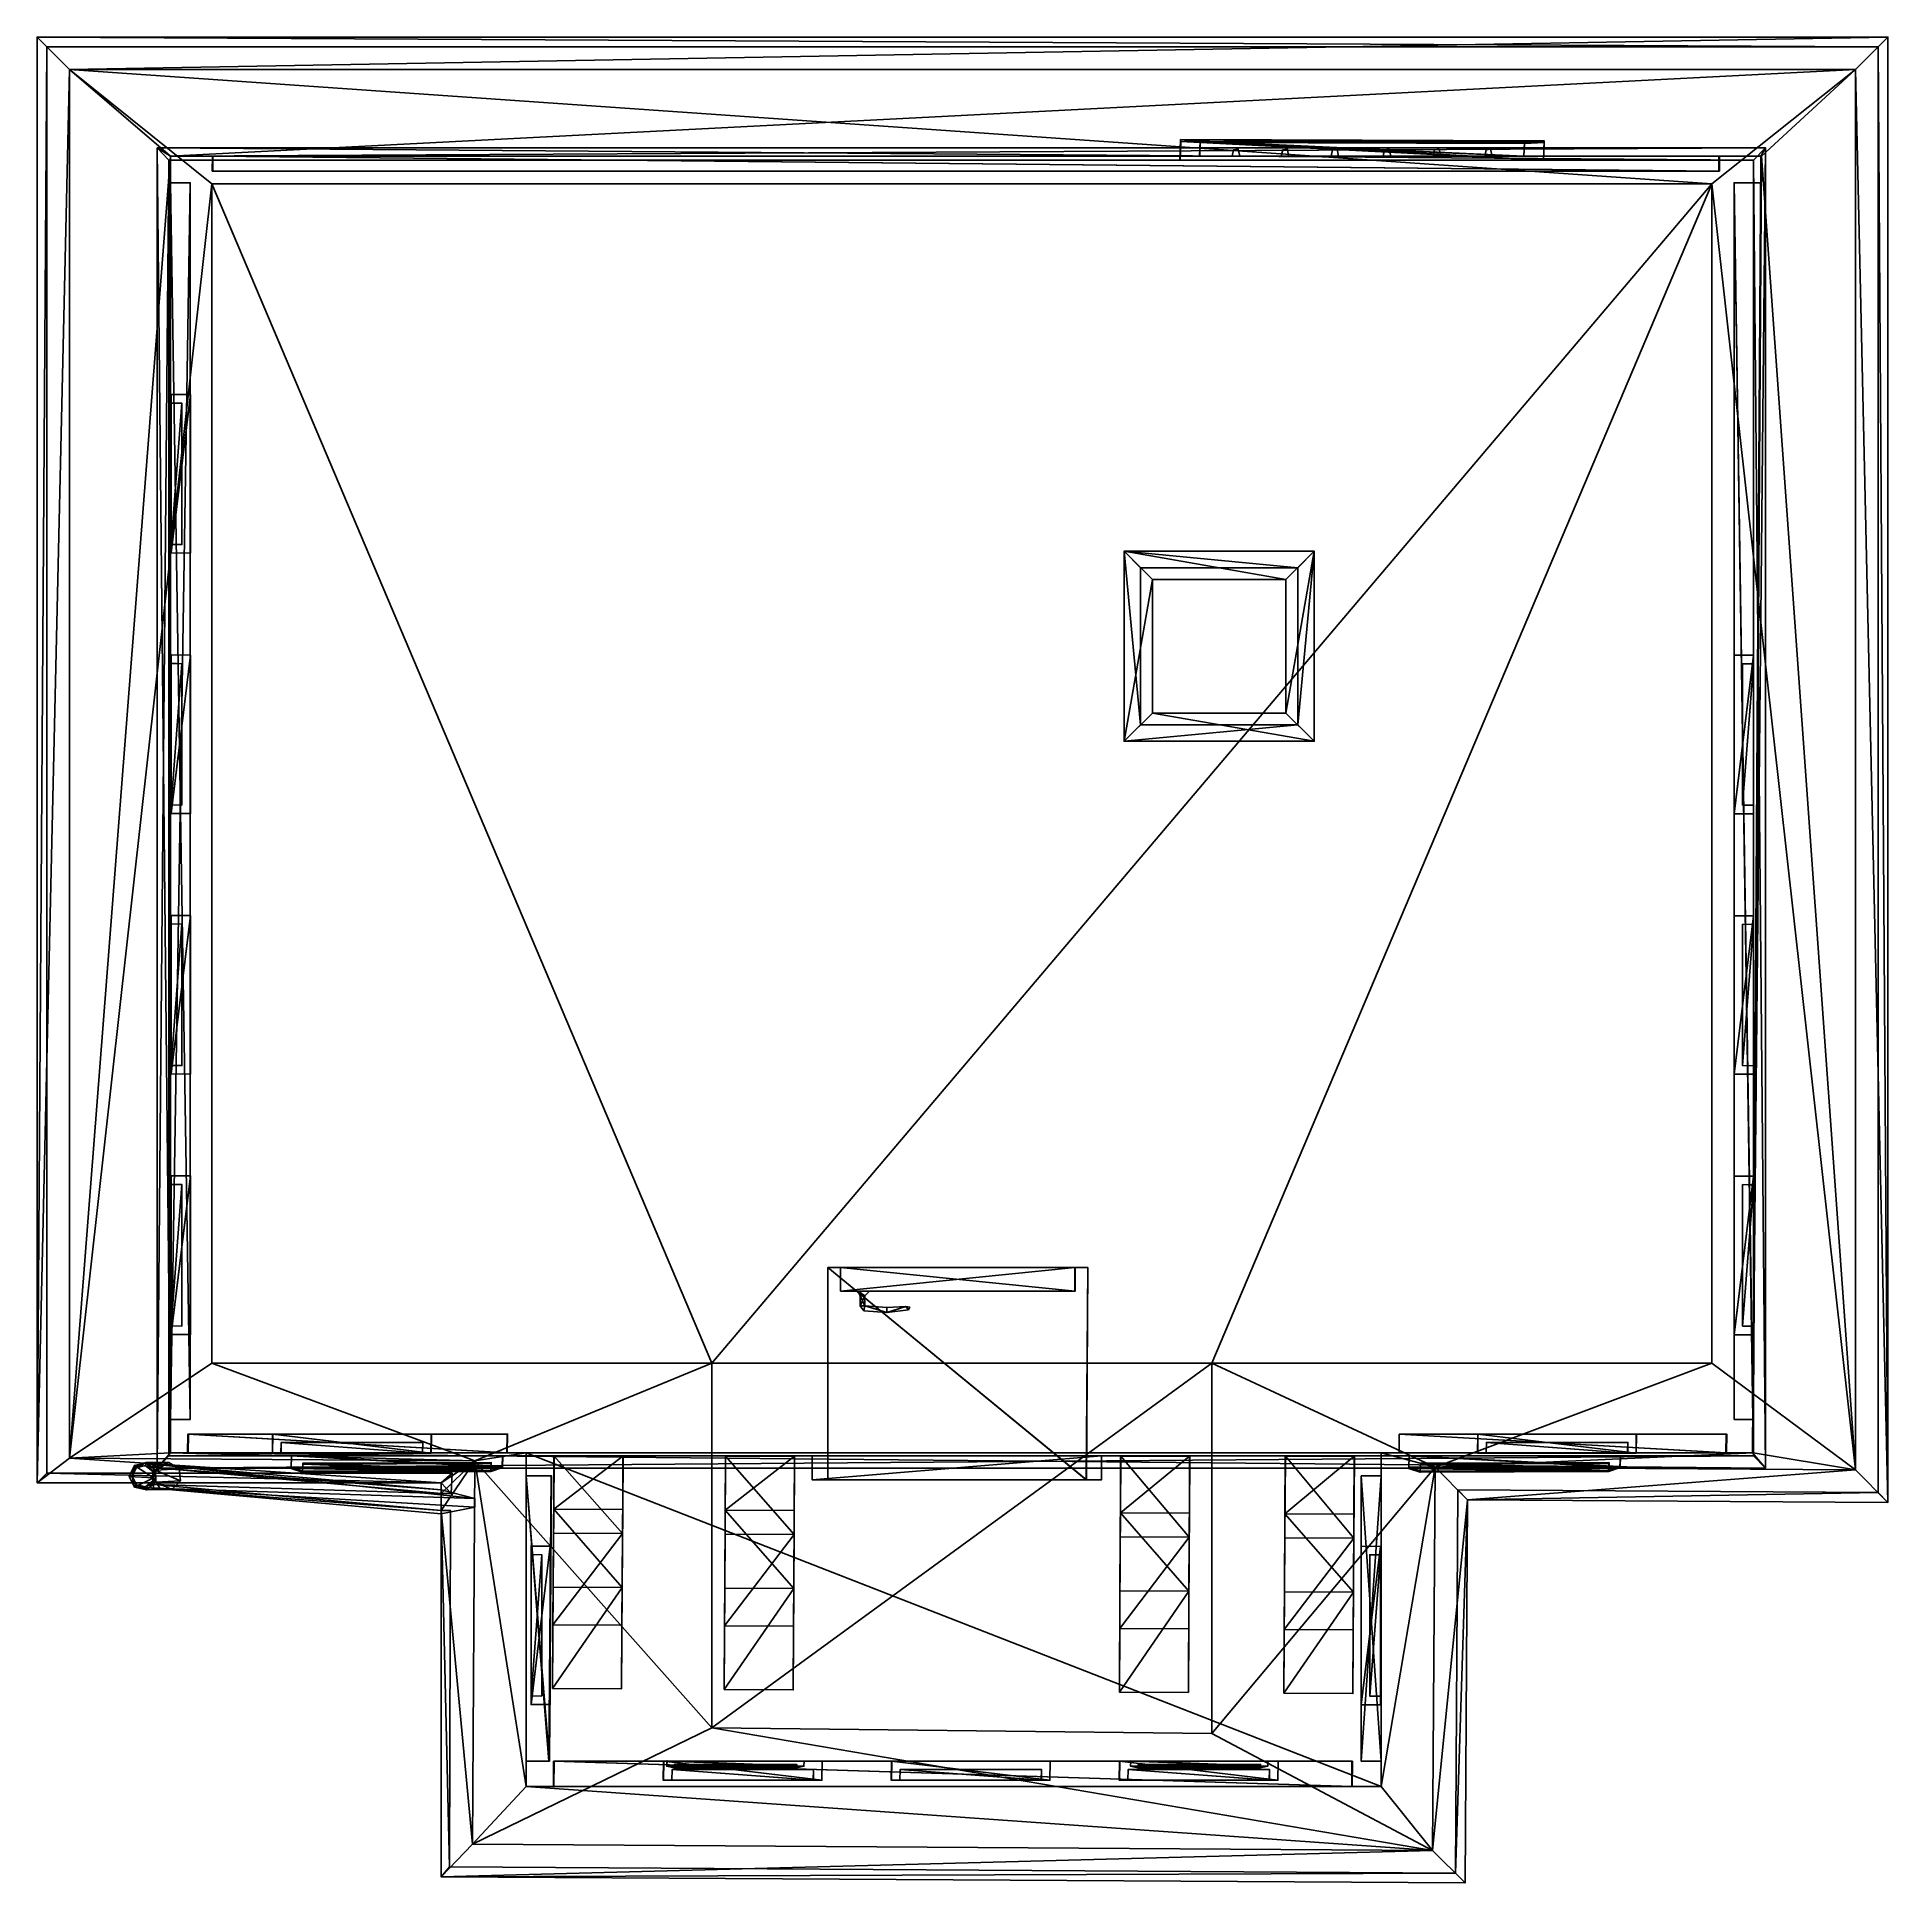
# Model space of a CAD drawing. Extents: x -2.01 to 2.01, y -2.32 to 1.69.
import ezdxf

# ---------------------------------------------------------------- set-up
doc = ezdxf.new("R2010")
doc.units = 0
doc.layers.add('city_house_2', color=254, linetype='CONTINUOUS')

msp = doc.modelspace()

# ---------------------------------------------------------------- meshes
at = {"layer": 'city_house_2', "color": 254}
mesh = msp.add_polyface(dxfattribs=at)
corners = [(-1.674333, -0.786995, 3.05983), (-1.674333, -0.786563, 2.304119), (-1.715862, -0.78597, 2.305393), (-1.715862, -0.545735, 2.324965), (-1.715862, -0.238462, 2.325113), (-1.69265, -0.239229, 2.323906), (-1.715862, -0.546144, 3.041152), (-1.715862, -0.238872, 3.041299), (-1.69265, -0.239229, 3.040092), (-1.715862, -0.545735, 2.324965), (-1.715862, -0.546144, 3.041152), (-1.69265, -0.546501, 3.039944), (-1.715862, -0.238872, 3.041299), (-1.715862, -0.220271, 3.061103), (-1.715862, -0.564737, 3.060938), (-1.715862, -0.546144, 3.041152), (-1.715862, -0.564305, 2.305227), (-1.715862, -0.238462, 2.325113), (-1.715862, -0.545735, 2.324965), (-1.674333, -0.220863, 3.05983), (-1.674333, -0.56533, 3.059665), (-1.715862, -0.564737, 3.060938), (-1.674333, -0.56533, 3.059665), (-1.674333, -0.564898, 2.303954), (-1.715862, -0.564305, 2.305227), (-1.69265, -0.239229, 2.323906), (-1.69265, -0.239229, 3.040092), (-1.69265, -0.546501, 3.039944), (-1.746061, -1.421551, 1.78155), (-1.74606, -1.421551, 1.683109), (-1.74606, 1.448024, 1.683109), (-1.717253, -1.388118, 1.78155), (-1.746061, -1.421551, 1.78155), (-1.74606, 1.448024, 1.78155), (-1.717254, -1.315762, 1.858103), (-1.717253, -1.388118, 1.78155), (-1.717254, 1.42981, 1.78155), (-1.674594, -1.315762, 1.858103), (-1.717254, -1.315762, 1.858103), (-1.717254, 1.372066, 1.858103), (-1.674594, 1.372067, 3.802567), (-1.674594, -1.315762, 3.802567), (-1.717253, -1.315762, 3.802567), (-1.674594, -1.315762, 3.802567), (-1.674594, -1.315762, 1.858103), (-1.674594, 1.372066, 1.858103), (-1.627584, 1.369526, 4.239487), (-1.627584, -1.193608, 4.239488), (-1.936666, -1.399914, 4.001327), (-1.986202, 1.66765, 4.038201), (-1.986202, -1.432169, 4.038201), (-2.007432, -1.453378, 4.038201), (-2.007432, 1.688899, 4.038201), (-2.007432, -1.453378, 4.038201), (-2.007432, -1.453378, 4.001327), (-1.715862, -0.786402, 3.061103), (-1.69265, -0.546501, 2.323759), (-1.69265, -0.546501, 3.039944), (-1.69265, -0.546501, 2.323759), (-1.715862, -0.564305, 2.305227), (-1.674333, -0.220431, 2.304119), (-1.674333, -0.564898, 2.303954), (-1.715862, -0.564737, 3.060938), (-1.69265, -0.546501, 2.323759), (-1.721032, -1.394945, 0.020052), (-1.721032, 1.421403, 1.683109), (-1.721032, -1.394945, 1.683108), (-1.74606, -1.421551, 1.683109), (-1.721032, 1.421403, 1.683109), (-1.721032, -1.394945, 1.683108), (-1.717253, -1.315762, 3.802567), (-1.717254, 1.429809, 3.858947), (-1.717253, -1.388118, 3.858947), (-1.936666, -1.399914, 4.001327), (-1.717254, 1.429809, 3.858947), (-1.717253, -1.388118, 3.858947), (-2.007432, -1.453378, 4.001327), (-1.936666, 1.618133, 4.001327), (-1.936666, -1.399914, 4.001327)]
mesh.append_faces([[corners[k] for k in face] for face in [(0, 1, 2), (3, 4, 5), (6, 7, 8), (9, 10, 11), (12, 13, 14), (15, 14, 16), (17, 18, 16), (19, 20, 21), (22, 23, 24), (25, 26, 27), (28, 29, 30), (31, 32, 33), (34, 35, 36), (37, 38, 39), (40, 41, 42), (43, 44, 45), (46, 47, 48), (49, 50, 51), (52, 53, 54), (0, 2, 55), (3, 5, 56), (6, 8, 57), (9, 11, 58), (12, 14, 15), (15, 16, 18), (59, 60, 61), (22, 24, 62), (25, 27, 63), (64, 65, 66), (67, 68, 69), (70, 71, 72), (73, 74, 75), (76, 77, 78)]], dxfattribs={"color": 254})
mesh = msp.add_polyface(dxfattribs=at)
corners = [(-1.721032, -1.394945, 0.020052), (-1.721032, 1.421403, -0.018736), (-1.721032, 1.421403, 1.683109), (-1.74606, -1.421551, 1.683109), (-1.74606, 1.448024, 1.683109), (-1.721032, 1.421403, 1.683109), (-1.717254, 1.372066, 1.858103), (-1.717254, 1.42981, 1.78155), (-1.717254, 1.429809, 3.858947), (-1.717253, -1.315762, 3.802567), (-1.717253, 1.372067, 3.802568), (-1.936666, -1.399914, 4.001327), (-1.936666, 1.618133, 4.001327), (-1.717254, 1.429809, 3.858947), (-1.674333, 0.566933, 3.059665), (-1.715862, 0.567526, 3.060938), (-1.715862, 0.567958, 2.305227), (-1.715862, 0.567958, 2.305227), (-1.715862, 0.912424, 2.305393), (-1.674333, 0.911831, 2.304119), (-1.715862, 0.893391, 3.041299), (-1.715862, 0.8938, 2.325113), (-1.715862, 0.912424, 2.305393), (-1.715862, 0.586528, 2.324965), (-1.715862, 0.567958, 2.305227), (-1.715862, 0.586118, 3.041152), (-1.715862, 0.567526, 3.060938), (-1.715862, 0.911992, 3.061103), (-1.69265, 0.585761, 3.039944), (-1.715862, 0.586118, 3.041152), (-1.715862, 0.586528, 2.324965), (-1.715862, 0.586118, 3.041152), (-1.715862, 0.893391, 3.041299), (-1.69265, 0.893033, 3.040092), (-1.69265, 0.893033, 3.040092), (-1.715862, 0.893391, 3.041299), (-1.715862, 0.8938, 2.325113), (-1.715862, 0.586528, 2.324965), (-1.715862, 0.8938, 2.325113), (-1.69265, 0.893033, 2.323906), (-2.007432, -1.453378, 4.001327), (-2.007432, 1.688899, 4.001327), (-1.936666, 1.618133, 4.001327), (-1.746061, -1.421551, 1.78155), (-1.74606, 1.448024, 1.683109), (-1.74606, 1.448024, 1.78155), (-1.717253, -1.388118, 1.78155), (-1.74606, 1.448024, 1.78155), (-1.717254, 1.42981, 1.78155), (-1.717254, -1.315762, 1.858103), (-1.674594, 1.372067, 3.802567), (-1.717253, -1.315762, 3.802567), (-1.717253, 1.372067, 3.802568), (-1.717254, 1.372066, 1.858103), (-1.674594, 1.372067, 3.802567), (-1.717253, 1.372067, 3.802568), (-1.627584, 1.369526, 4.239487), (-1.936666, -1.399914, 4.001327), (-1.936666, 1.618133, 4.001327), (-1.674333, 0.911399, 3.05983), (-1.715862, 0.567526, 3.060938), (-1.715862, 0.911992, 3.061103), (-1.715862, 0.912424, 2.305393), (-1.674333, 0.911399, 3.05983), (-1.715862, 0.911992, 3.061103), (-1.715862, 0.346293, 2.305393), (-1.674333, 0.345268, 3.05983), (-1.715862, 0.345861, 3.061103), (-1.715862, 0.327259, 3.041299), (-1.715862, 0.346293, 2.305393), (-1.715862, 0.345861, 3.061103), (-1.986202, 1.66765, 4.038201), (-2.007432, -1.453378, 4.038201), (-2.007432, 1.688899, 4.038201), (-2.007432, 1.688899, 4.038201), (-2.007432, -1.453378, 4.001327), (-2.007432, 1.688899, 4.001327)]
mesh.append_faces([[corners[k] for k in face] for face in [(0, 1, 2), (3, 4, 5), (6, 7, 8), (9, 10, 8), (11, 12, 13), (14, 15, 16), (17, 18, 19), (20, 21, 22), (21, 23, 24), (25, 26, 24), (20, 27, 26), (28, 29, 30), (31, 32, 33), (34, 35, 36), (37, 38, 39), (40, 41, 42), (43, 44, 45), (46, 47, 48), (6, 8, 10), (49, 7, 6), (50, 51, 52), (53, 54, 55), (56, 57, 58), (59, 60, 61), (62, 63, 64), (20, 22, 27), (21, 24, 22), (25, 24, 23), (20, 26, 25), (65, 66, 67), (68, 69, 70), (71, 72, 73), (74, 75, 76)]], dxfattribs={"color": 254})
mesh = msp.add_polyface(dxfattribs=at)
corners = [(1.721993, 1.421403, 1.683109), (-1.721032, 1.421403, 1.683109), (-1.721032, 1.421403, -0.018736), (1.748028, 1.448024, 1.78155), (-1.74606, 1.448024, 1.78155), (-1.74606, 1.448024, 1.683109), (-1.717254, 1.42981, 1.78155), (-1.74606, 1.448024, 1.78155), (1.748028, 1.448024, 1.78155), (-1.626446, 1.429809, 1.858103), (-1.625336, 1.42981, 3.802568), (-1.717254, 1.429809, 3.858947), (1.646836, 1.429809, 1.858103), (-1.717254, 1.42981, 1.78155), (1.646533, 1.397446, 1.858103), (-1.626748, 1.397445, 1.858103), (-1.626446, 1.429809, 1.858103), (-1.625638, 1.397446, 3.802568), (-1.626748, 1.397445, 1.858103), (-1.626446, 1.429809, 1.858103), (1.647643, 1.397446, 3.802568), (-1.625638, 1.397446, 3.802568), (-1.625336, 1.42981, 3.802568), (-1.625638, 1.397446, 3.802568), (-1.626748, 1.397445, 1.858103), (1.646533, 1.397446, 1.858103), (-1.717254, 1.372066, 1.858103), (-1.674594, 1.372066, 1.858103), (-1.674594, 1.372067, 3.802567), (-1.717254, 1.429809, 3.858947), (-1.936666, 1.618133, 4.001327), (1.943287, 1.618132, 4.001327), (1.631534, 1.369526, 4.239487), (-1.627584, 1.369526, 4.239487), (-1.936666, 1.618133, 4.001327), (-1.69265, 0.893033, 2.323906), (-1.69265, 0.893033, 3.040092), (-1.69265, 0.585761, 3.039944), (-1.674333, 0.911399, 3.05983), (-1.674333, 0.566933, 3.059665), (-1.715862, 0.567526, 3.060938), (-1.715862, 0.912424, 2.305393), (-1.674333, 0.911831, 2.304119), (-1.674333, 0.911399, 3.05983), (-1.715862, 0.346293, 2.305393), (-1.674333, 0.3457, 2.30412), (-1.674333, 0.345268, 3.05983), (1.992803, 1.66765, 4.038201), (-1.986202, 1.66765, 4.038201), (-2.007432, 1.688899, 4.038201), (2.014053, 1.688899, 4.038201), (-2.007432, 1.688899, 4.038201), (-2.007432, 1.688899, 4.001327), (-1.74606, 1.448024, 1.683109), (1.721993, 1.421403, 1.683109), (-1.721032, 1.421403, 1.683109), (1.739121, 1.429809, 3.858947), (-1.625336, 1.42981, 3.802568), (-1.674594, -1.315762, 1.858103), (-1.717254, 1.372066, 1.858103), (-1.674594, 1.372066, 1.858103), (-1.674594, -1.315762, 3.802567), (-1.674594, 1.372066, 1.858103), (-1.674594, 1.372067, 3.802567), (1.631534, 1.369526, 4.239487), (-0.541211, -1.193608, 4.239487), (-1.627584, 1.369526, 4.239487), (-1.69265, 0.585761, 2.323759), (-1.674333, 0.566933, 3.059665), (-1.715862, 0.567958, 2.305227), (-1.674333, 0.567365, 2.303954), (-1.715862, 0.567958, 2.305227), (-1.674333, 0.911831, 2.304119), (-1.674333, 0.567365, 2.303954), (-1.69265, 0.585761, 3.039944), (-1.715862, 0.586528, 2.324965), (-1.69265, 0.585761, 2.323759), (-1.715862, 0.586118, 3.041152), (-1.69265, 0.893033, 3.040092), (-1.69265, 0.585761, 3.039944), (-1.69265, 0.893033, 3.040092), (-1.715862, 0.8938, 2.325113), (-1.69265, 0.893033, 2.323906), (-1.715862, 0.586528, 2.324965), (-1.69265, 0.893033, 2.323906), (-1.69265, 0.585761, 2.323759), (2.014053, 1.688899, 4.001327), (-1.936666, 1.618133, 4.001327), (-2.007432, 1.688899, 4.001327)]
mesh.append_faces([[corners[k] for k in face] for face in [(0, 1, 2), (3, 4, 5), (6, 7, 8), (9, 10, 11), (12, 9, 13), (14, 15, 16), (17, 18, 19), (20, 21, 22), (23, 24, 25), (26, 27, 28), (29, 30, 31), (32, 33, 34), (35, 36, 37), (38, 39, 40), (41, 42, 43), (44, 45, 46), (47, 48, 49), (50, 51, 52), (53, 54, 55), (10, 56, 11), (9, 11, 13), (17, 19, 57), (58, 59, 60), (61, 62, 63), (64, 65, 66), (35, 37, 67), (68, 69, 70), (71, 72, 73), (74, 75, 76), (77, 78, 79), (80, 81, 82), (83, 84, 85), (86, 87, 88)]], dxfattribs={"color": 254})
mesh = msp.add_polyface(dxfattribs=at)
corners = [(0.709261, 1.445374, 0.792348), (0.699321, 1.443799, 0.792348), (0.699321, 1.4438, 0.404894), (0.711947, 1.429612, 0.792348), (0.709261, 1.445374, 0.792348), (0.709261, 1.445374, 0.404894), (0.695863, 1.429612, 0.404894), (0.695863, 1.429612, 0.792348), (0.699321, 1.443799, 0.792348), (0.602156, 1.445374, 0.404894), (0.602156, 1.445374, 0.792348), (0.592215, 1.4438, 0.792348), (0.605548, 1.429612, 0.792348), (0.602156, 1.445374, 0.792348), (0.602156, 1.445374, 0.404894), (0.592215, 1.4438, 0.404894), (0.589463, 1.429612, 0.404894), (0.589464, 1.429612, 0.792348), (-1.74606, 1.448024, 1.683109), (1.748028, 1.448024, 1.683109), (1.721993, 1.421403, 1.683109), (-1.625336, 1.42981, 3.802568), (1.647945, 1.42981, 3.802568), (1.739121, 1.429809, 3.858947), (0.476004, 1.421403, 0.366927), (0.475688, 1.421403, 0.831678), (0.477047, 1.46595, 0.831164), (1.265562, 1.421403, 0.83207), (0.475688, 1.421403, 0.831678), (0.477047, 1.46595, 0.831164), (1.224532, 1.457089, 0.404894), (0.519946, 1.459366, 0.404057), (0.477364, 1.461888, 0.366412), (0.519682, 1.462752, 0.791511), (0.477047, 1.46595, 0.831164), (0.519682, 1.462752, 0.791511), (0.519946, 1.459366, 0.404057), (0.518658, 1.429612, 0.404545), (2.014053, 1.688899, 4.001327), (1.943287, 1.618132, 4.001327), (-1.936666, 1.618133, 4.001327), (0.709261, 1.445374, 0.404894), (0.711947, 1.429612, 0.404894), (0.699321, 1.4438, 0.404894), (0.592215, 1.4438, 0.404894), (0.605548, 1.429612, 0.404894), (0.592215, 1.4438, 0.792348), (1.748028, 1.448024, 1.78155), (-1.74606, 1.448024, 1.683109), (1.748028, 1.448024, 1.683109), (-1.717254, 1.42981, 1.78155), (1.748028, 1.448024, 1.78155), (1.737929, 1.429809, 1.78155), (-1.717254, 1.429809, 3.858947), (1.943287, 1.618132, 4.001327), (1.739121, 1.429809, 3.858947), (1.631534, 1.369526, 4.239487), (-1.936666, 1.618133, 4.001327), (1.943287, 1.618132, 4.001327), (0.477364, 1.461888, 0.366412), (0.477364, 1.461888, 0.366412), (1.265878, 1.421403, 0.367318), (0.476004, 1.421403, 0.366927), (1.224269, 1.460476, 0.791861), (0.518394, 1.429612, 0.791999), (0.519682, 1.462752, 0.791511), (1.222981, 1.429612, 0.792348), (0.518394, 1.429612, 0.791999), (0.519946, 1.459366, 0.404057), (1.223244, 1.429612, 0.404894), (0.518658, 1.429612, 0.404545), (1.992803, 1.66765, 4.038201), (-2.007432, 1.688899, 4.038201), (2.014053, 1.688899, 4.038201), (2.014053, 1.688899, 4.038201), (-2.007432, 1.688899, 4.001327), (2.014053, 1.688899, 4.001327)]
mesh.append_faces([[corners[k] for k in face] for face in [(0, 1, 2), (3, 4, 5), (6, 7, 8), (9, 10, 11), (12, 13, 14), (15, 16, 17), (18, 19, 20), (21, 22, 23), (24, 25, 26), (27, 28, 29), (30, 31, 32), (33, 34, 32), (35, 36, 37), (38, 39, 40), (0, 2, 41), (3, 5, 42), (6, 8, 43), (9, 11, 44), (12, 14, 45), (15, 17, 46), (47, 48, 49), (50, 51, 52), (53, 54, 55), (56, 57, 58), (24, 26, 59), (60, 61, 62), (33, 32, 31), (63, 34, 33), (35, 37, 64), (65, 66, 67), (68, 69, 70), (71, 72, 73), (74, 75, 76)]], dxfattribs={"color": 254})
mesh = msp.add_polyface(dxfattribs=at)
corners = [(1.721993, 1.421403, 1.683109), (1.721993, 1.421403, -0.02039), (1.721993, -1.394945, 0.018736), (1.721993, 1.421403, 1.683109), (1.748028, 1.448024, 1.683109), (1.748028, -1.421551, 1.683109), (1.748028, 1.448024, 1.78155), (1.748028, 1.448024, 1.683109), (1.748028, -1.421551, 1.683109), (1.719633, -1.388118, 1.78155), (1.737929, 1.429809, 1.78155), (1.748028, 1.448024, 1.78155), (1.737574, 1.372066, 1.858103), (1.738685, 1.372067, 3.802568), (1.739121, 1.429809, 3.858947), (1.720069, -1.315762, 1.858103), (1.737929, 1.429809, 1.78155), (1.67977, 1.372066, 1.858103), (1.737574, 1.372066, 1.858103), (1.720069, -1.315762, 1.858103), (1.67977, 1.372067, 3.802567), (1.67977, 1.372066, 1.858103), (1.737574, 1.372066, 1.858103), (1.67977, -1.315762, 3.802567), (1.67977, 1.372067, 3.802567), (1.67977, 1.372066, 1.858103), (1.646836, 1.429809, 1.858103), (1.737929, 1.429809, 1.78155), (1.739121, 1.429809, 3.858947), (1.646836, 1.429809, 1.858103), (1.646533, 1.397446, 1.858103), (1.647643, 1.397446, 3.802568), (1.739121, 1.429809, 3.858947), (1.943287, 1.618132, 4.001327), (1.943287, -1.42521, 4.001327), (1.631534, 1.369526, 4.239487), (1.943287, 1.618132, 4.001327), (1.943287, -1.42521, 4.001327), (1.265878, 1.421403, 0.367318), (1.265562, 1.421403, 0.83207), (1.266921, 1.463397, 0.831556), (1.224269, 1.460476, 0.791861), (1.224532, 1.457089, 0.404894), (1.267238, 1.459334, 0.366804), (1.224269, 1.460476, 0.791861), (1.224532, 1.457089, 0.404894), (1.223244, 1.429612, 0.404894), (1.679995, 0.3457, 3.059665), (1.679995, 0.345268, 2.303954), (1.721523, 0.344675, 2.305227), (1.679995, 0.001234, 3.05983), (1.679995, 0.3457, 3.059665), (1.721523, 0.345107, 3.060938), (1.721523, 0.326514, 3.041151), (1.721523, 0.345107, 3.060938), (1.721523, 0.344675, 2.305227), (1.721523, 0.326105, 2.324965), (1.721523, 0.326514, 3.041151), (1.698312, 0.326871, 3.039944), (2.014053, -1.495977, 4.038201), (2.014053, 1.688899, 4.038201), (2.014053, 1.688899, 4.001327), (1.72118, -1.315762, 3.802568), (1.738685, 1.372067, 3.802568), (1.72118, -1.315762, 3.802568), (1.67977, 1.372067, 3.802567), (1.738685, 1.372067, 3.802568), (1.647945, 1.42981, 3.802568), (1.647945, 1.42981, 3.802568), (1.267238, 1.459334, 0.366804), (1.266921, 1.463397, 0.831556), (1.721523, 0.345107, 3.060938), (1.721523, 0.326105, 2.324965), (1.698312, 0.326871, 2.323759), (2.014053, -1.495977, 4.038201), (1.992803, 1.66765, 4.038201), (2.014053, 1.688899, 4.038201), (2.014053, -1.495977, 4.001327), (1.943287, 1.618132, 4.001327), (2.014053, 1.688899, 4.001327)]
mesh.append_faces([[corners[k] for k in face] for face in [(0, 1, 2), (3, 4, 5), (6, 7, 8), (9, 10, 11), (12, 13, 14), (15, 12, 16), (17, 18, 19), (20, 21, 22), (23, 24, 25), (26, 27, 28), (29, 30, 31), (32, 33, 34), (35, 36, 37), (38, 39, 40), (41, 42, 43), (44, 45, 46), (47, 48, 49), (50, 51, 52), (53, 54, 55), (56, 57, 58), (59, 60, 61), (62, 14, 13), (12, 14, 16), (20, 22, 63), (64, 65, 66), (26, 28, 67), (29, 31, 68), (38, 40, 69), (41, 43, 70), (47, 49, 71), (53, 55, 72), (56, 58, 73), (74, 75, 76), (77, 78, 79)]], dxfattribs={"color": 254})
mesh = msp.add_polyface(dxfattribs=at)
corners = [(1.721523, -0.240026, 2.324965), (1.721523, -0.547299, 2.325113), (1.698312, -0.546532, 2.323906), (1.721523, -0.239617, 3.041152), (1.721523, -0.546889, 3.041299), (1.698312, -0.546532, 3.040092), (1.698312, -0.23926, 3.039944), (1.721523, -0.239617, 3.041152), (1.721523, -0.240026, 2.324965), (1.721523, -0.546889, 3.041299), (1.721523, -0.565491, 3.061103), (1.721523, -0.221024, 3.060938), (1.721523, -0.239617, 3.041152), (1.721523, -0.221456, 2.305227), (1.721523, -0.547299, 2.325113), (1.721523, -0.240026, 2.324965), (1.679995, -0.220432, 3.059665), (1.721523, -0.221024, 3.060938), (1.721523, -0.221456, 2.305227), (1.72118, -1.315762, 3.802568), (1.720824, -1.388118, 3.858947), (1.739121, 1.429809, 3.858947), (1.721523, 0.344675, 2.305227), (1.721523, 0.000209, 2.305393), (1.679995, 0.000802, 2.30412), (1.721523, 0.019242, 3.041299), (1.721523, 0.018833, 2.325113), (1.721523, 0.000209, 2.305393), (1.721523, 0.326105, 2.324965), (1.721523, 0.344675, 2.305227), (1.721523, 0.000641, 3.061103), (1.721523, 0.345107, 3.060938), (1.721523, 0.326514, 3.041151), (1.721523, 0.019242, 3.041299), (1.698312, 0.019599, 3.040092), (1.721523, 0.018833, 2.325113), (1.721523, 0.019242, 3.041299), (1.698312, 0.019599, 3.040092), (1.721523, 0.326105, 2.324965), (1.721523, 0.018833, 2.325113), (1.698312, 0.019599, 2.323906), (2.014053, -1.495977, 4.038201), (1.992803, -1.474767, 4.038201), (1.992803, 1.66765, 4.038201), (2.014053, -1.495977, 4.001327), (1.943287, -1.42521, 4.001327), (1.943287, 1.618132, 4.001327), (1.698312, -0.23926, 2.323759), (1.698312, -0.23926, 3.039944), (1.698312, -0.23926, 2.323759), (1.720069, -1.315762, 1.858103), (1.737929, 1.429809, 1.78155), (1.719633, -1.388118, 1.78155), (1.631534, 1.369526, 4.239487), (1.943287, -1.42521, 4.001327), (1.631535, -1.193608, 4.239488), (1.679995, 0.001234, 3.05983), (1.721523, 0.345107, 3.060938), (1.721523, 0.000641, 3.061103), (1.679995, 0.001234, 3.05983), (1.721523, 0.000209, 2.305393), (1.721523, 0.000641, 3.061103), (1.721523, 0.326514, 3.041151), (1.698312, 0.326871, 3.039944), (1.698312, 0.019599, 2.323906), (1.698312, 0.326871, 2.323759), (2.014053, -1.495977, 4.038201), (2.014053, 1.688899, 4.001327), (2.014053, -1.495977, 4.001327)]
mesh.append_faces([[corners[k] for k in face] for face in [(0, 1, 2), (3, 4, 5), (6, 7, 8), (9, 10, 11), (12, 11, 13), (14, 15, 13), (16, 17, 18), (19, 20, 21), (22, 23, 24), (25, 26, 27), (26, 28, 29), (25, 30, 31), (32, 33, 34), (35, 36, 37), (38, 39, 40), (41, 42, 43), (44, 45, 46), (0, 2, 47), (3, 5, 48), (6, 8, 49), (9, 11, 12), (12, 13, 15), (50, 51, 52), (53, 54, 55), (56, 57, 58), (59, 60, 61), (25, 27, 30), (26, 29, 27), (25, 31, 62), (32, 34, 63), (35, 37, 64), (38, 40, 65), (66, 67, 68)]], dxfattribs={"color": 254})
mesh = msp.add_polyface(dxfattribs=at)
corners = [(0.767363, 0.571201, 4.722542), (0.767363, 0.571201, 4.677629), (0.767362, 0.158131, 4.677629), (1.150703, 1.445374, 0.404894), (1.150703, 1.445374, 0.792348), (1.140763, 1.443799, 0.792348), (1.154096, 1.429612, 0.792348), (1.150703, 1.445374, 0.792348), (1.150703, 1.445374, 0.404894), (1.138011, 1.429612, 0.404894), (1.138011, 1.429612, 0.792348), (1.140763, 1.443799, 0.792348), (0.9303, 1.445374, 0.792348), (0.920359, 1.443799, 0.792348), (0.920359, 1.443799, 0.404894), (0.933692, 1.429612, 0.792348), (0.9303, 1.445374, 0.792348), (0.9303, 1.445374, 0.404894), (0.920359, 1.443799, 0.404894), (0.917608, 1.429612, 0.404894), (0.917608, 1.429612, 0.792348), (1.038853, 1.445374, 0.792348), (1.028913, 1.443799, 0.792348), (1.028912, 1.443799, 0.404894), (1.042245, 1.429612, 0.792348), (1.038853, 1.445374, 0.792348), (1.038853, 1.445374, 0.404894), (1.028912, 1.443799, 0.404894), (1.026161, 1.429612, 0.404894), (1.026161, 1.429612, 0.792348), (0.817108, 1.445374, 0.404894), (0.817108, 1.445374, 0.792348), (0.807167, 1.443799, 0.792348), (0.8205, 1.429612, 0.792348), (0.817108, 1.445374, 0.792348), (0.817108, 1.445374, 0.404894), (0.804416, 1.429612, 0.404894), (0.804416, 1.429612, 0.792348), (0.807167, 1.443799, 0.792348), (0.477364, 1.461888, 0.366412), (1.267238, 1.459334, 0.366804), (1.265878, 1.421403, 0.367318), (1.224269, 1.460476, 0.791861), (1.266921, 1.463397, 0.831556), (0.477047, 1.46595, 0.831164), (0.519682, 1.462752, 0.791511), (1.224269, 1.460476, 0.791861), (1.222981, 1.429612, 0.792348), (0.519946, 1.459366, 0.404057), (1.224532, 1.457089, 0.404894), (1.223244, 1.429612, 0.404894), (0.767362, 0.158131, 4.722542), (1.140763, 1.443799, 0.404894), (1.154096, 1.429612, 0.404894), (1.140763, 1.443799, 0.404894), (0.9303, 1.445374, 0.404894), (0.933692, 1.429612, 0.404894), (0.920359, 1.443799, 0.792348), (1.038853, 1.445374, 0.404894), (1.042245, 1.429612, 0.404894), (1.028913, 1.443799, 0.792348), (0.807167, 1.443799, 0.404894), (0.8205, 1.429612, 0.404894), (0.807167, 1.443799, 0.404894), (1.265562, 1.421403, 0.83207), (0.477047, 1.46595, 0.831164), (1.266921, 1.463397, 0.831556), (1.224532, 1.457089, 0.404894), (0.477364, 1.461888, 0.366412), (1.267238, 1.459334, 0.366804), (1.224269, 1.460476, 0.791861), (1.223244, 1.429612, 0.404894), (1.222981, 1.429612, 0.792348)]
mesh.append_faces([[corners[k] for k in face] for face in [(0, 1, 2), (3, 4, 5), (6, 7, 8), (9, 10, 11), (12, 13, 14), (15, 16, 17), (18, 19, 20), (21, 22, 23), (24, 25, 26), (27, 28, 29), (30, 31, 32), (33, 34, 35), (36, 37, 38), (39, 40, 41), (42, 43, 44), (45, 46, 47), (48, 49, 50), (0, 2, 51), (3, 5, 52), (6, 8, 53), (9, 11, 54), (12, 14, 55), (15, 17, 56), (18, 20, 57), (21, 23, 58), (24, 26, 59), (27, 29, 60), (30, 32, 61), (33, 35, 62), (36, 38, 63), (64, 65, 66), (67, 68, 69), (70, 71, 72)]], dxfattribs={"color": 254})
mesh = msp.add_polyface(dxfattribs=at)
corners = [(1.721523, -0.806158, 2.324965), (1.721523, -1.11343, 2.325113), (1.698312, -1.112663, 2.323906), (1.698312, -1.112663, 3.040092), (1.721523, -1.113021, 3.041299), (1.721523, -1.11343, 2.325113), (1.721523, -0.805748, 3.041152), (1.721523, -1.113021, 3.041299), (1.698312, -1.112663, 3.040092), (1.698312, -0.805391, 3.039944), (1.721523, -0.805748, 3.041152), (1.721523, -0.806158, 2.324965), (1.721523, -1.113021, 3.041299), (1.721523, -1.131622, 3.061103), (1.721523, -0.787156, 3.060938), (1.721523, -0.805748, 3.041152), (1.721523, -0.787588, 2.305227), (1.721523, -1.11343, 2.325113), (1.721523, -0.806158, 2.324965), (1.721523, -1.132054, 2.305393), (1.721523, -0.787588, 2.305227), (1.721523, -1.132054, 2.305393), (1.679995, -1.131461, 2.30412), (1.679995, -0.786563, 3.059665), (1.721523, -0.787156, 3.060938), (1.721523, -0.787588, 2.305227), (1.698312, -0.546532, 3.040092), (1.721523, -0.546889, 3.041299), (1.721523, -0.547299, 2.325113), (1.721523, -0.546889, 3.041299), (1.721523, -0.547299, 2.325113), (1.721523, -0.565922, 2.305393), (1.721523, -0.221456, 2.305227), (1.721523, -0.565922, 2.305393), (1.679995, -0.56533, 2.30412), (1.720069, -1.315762, 1.858103), (1.719633, -1.388118, 1.78155), (1.720824, -1.388118, 3.858947), (1.698312, -0.805391, 2.323759), (1.721523, -1.132054, 2.305393), (1.679995, -1.131029, 3.05983), (1.721523, -1.131622, 3.061103), (1.679995, -1.131029, 3.05983), (1.721523, -0.787156, 3.060938), (1.721523, -1.131622, 3.061103), (1.698312, -0.546532, 2.323906), (1.721523, -0.221456, 2.305227), (1.721523, -0.565491, 3.061103), (1.721523, -0.565922, 2.305393), (1.679995, -0.564898, 3.05983), (1.721523, -0.565491, 3.061103), (1.679995, -0.564898, 3.05983), (1.721523, -0.221024, 3.060938), (1.721523, -0.565491, 3.061103), (1.721993, 1.421403, 1.683109), (1.721993, -1.394945, 0.018736), (1.721993, -1.394945, 1.683108), (1.721993, 1.421403, 1.683109), (1.748028, -1.421551, 1.683109), (1.721993, -1.394945, 1.683108), (1.748028, 1.448024, 1.78155), (1.748028, -1.421551, 1.683109), (1.748028, -1.421551, 1.78155), (1.719633, -1.388118, 1.78155), (1.748028, 1.448024, 1.78155), (1.748028, -1.421551, 1.78155), (1.72118, -1.315762, 3.802568), (1.720069, -1.315762, 1.858103), (1.67977, -1.315762, 3.802567), (1.72118, -1.315762, 3.802568), (1.739121, 1.429809, 3.858947), (1.943287, -1.42521, 4.001327), (1.720824, -1.388118, 3.858947)]
mesh.append_faces([[corners[k] for k in face] for face in [(0, 1, 2), (3, 4, 5), (6, 7, 8), (9, 10, 11), (12, 13, 14), (15, 14, 16), (17, 18, 16), (12, 17, 19), (20, 21, 22), (23, 24, 25), (26, 27, 28), (29, 30, 31), (32, 33, 34), (35, 36, 37), (9, 11, 38), (12, 14, 15), (15, 16, 18), (17, 16, 19), (12, 19, 13), (39, 40, 41), (42, 43, 44), (26, 28, 45), (30, 46, 31), (29, 31, 47), (48, 49, 50), (51, 52, 53), (54, 55, 56), (57, 58, 59), (60, 61, 62), (63, 64, 65), (35, 37, 66), (67, 68, 69), (70, 71, 72)]], dxfattribs={"color": 254})
mesh = msp.add_polyface(dxfattribs=at)
corners = [(0.731639, 0.535478, 4.239487), (0.731639, 0.535478, 4.603702), (0.390016, 0.535478, 4.603702), (0.731639, 0.193855, 4.239488), (0.731639, 0.193855, 4.603703), (0.731639, 0.535478, 4.603702), (0.390016, 0.193855, 4.239488), (0.390016, 0.193855, 4.603703), (0.390016, 0.535478, 4.603702), (0.354292, 0.158131, 4.677629), (0.354293, 0.571202, 4.677629), (0.767363, 0.571201, 4.677629), (0.354293, 0.571202, 4.677629), (0.354293, 0.571202, 4.722542), (0.767363, 0.571201, 4.677629), (0.354292, 0.158131, 4.722541), (0.354293, 0.571202, 4.722542), (0.415789, 0.509705, 4.722542), (0.415789, 0.219628, 4.722541), (0.354292, 0.158131, 4.722541), (0.705866, 0.219628, 4.722541), (0.705866, 0.509705, 4.722542), (0.767363, 0.571201, 4.722542), (0.354293, 0.571202, 4.722542), (0.415789, 0.509705, 4.239488), (0.705866, 0.509705, 4.239487), (0.705866, 0.509705, 4.722542), (0.705866, 0.509705, 4.722542), (0.705866, 0.509705, 4.239487), (0.705866, 0.219628, 4.239488), (0.415789, 0.509705, 4.239488), (0.415789, 0.219628, 4.239488), (0.415789, 0.219628, 4.722541), (0.390016, 0.535478, 4.239487), (0.731639, 0.535478, 4.239487), (0.390016, 0.535478, 4.239487), (0.767362, 0.158131, 4.677629), (0.767363, 0.571201, 4.722542), (0.767362, 0.158131, 4.722542), (0.415789, 0.509705, 4.722542), (0.705866, 0.219628, 4.722541), (0.415789, 0.509705, 4.722542), (1.721993, 1.421403, 1.683109), (-1.721032, 1.421403, -0.018736), (1.721993, 1.421403, -0.02039), (1.646836, 1.429809, 1.858103), (-1.717254, 1.42981, 1.78155), (1.737929, 1.429809, 1.78155), (1.646533, 1.397446, 1.858103), (-1.626446, 1.429809, 1.858103), (1.646836, 1.429809, 1.858103), (1.647643, 1.397446, 3.802568), (-1.625336, 1.42981, 3.802568), (1.647945, 1.42981, 3.802568), (-1.625638, 1.397446, 3.802568), (1.646533, 1.397446, 1.858103), (1.647643, 1.397446, 3.802568)]
mesh.append_faces([[corners[k] for k in face] for face in [(0, 1, 2), (3, 4, 5), (6, 7, 8), (7, 9, 10), (11, 5, 4), (12, 2, 1), (13, 12, 14), (15, 16, 10), (17, 18, 19), (20, 21, 22), (21, 17, 23), (24, 25, 26), (27, 28, 29), (30, 31, 32), (0, 2, 33), (3, 5, 34), (6, 8, 35), (7, 10, 8), (11, 4, 36), (12, 1, 14), (13, 14, 37), (15, 10, 9), (17, 19, 23), (20, 22, 38), (21, 23, 22), (24, 26, 39), (27, 29, 40), (30, 32, 41), (42, 43, 44), (45, 46, 47), (48, 49, 50), (51, 52, 53), (54, 55, 56)]], dxfattribs={"color": 254})
mesh = msp.add_polyface(dxfattribs=at)
corners = [(-1.715862, -0.238462, 2.325113), (-1.715862, -0.238872, 3.041299), (-1.69265, -0.239229, 3.040092), (-1.715862, -0.238872, 3.041299), (-1.715862, -0.238462, 2.325113), (-1.715862, -0.219839, 2.305393), (-1.715862, -0.564305, 2.305227), (-1.715862, -0.219839, 2.305393), (-1.674333, -0.220431, 2.304119), (-1.674333, -0.220863, 3.05983), (-1.674333, -0.220431, 2.304119), (-1.715862, -0.219839, 2.305393), (-1.627584, 1.369526, 4.239487), (-0.541211, -1.193608, 4.239487), (-1.627584, -1.193608, 4.239488), (-1.69265, 0.326902, 2.323906), (-1.69265, 0.326902, 3.040092), (-1.69265, 0.01963, 3.039944), (-1.674333, 0.000802, 3.059664), (-1.674333, 0.001233, 2.303954), (-1.715862, 0.001826, 2.305227), (-1.674333, 0.345268, 3.05983), (-1.674333, 0.000802, 3.059664), (-1.715862, 0.001394, 3.060938), (-1.715862, 0.001826, 2.305227), (-1.715862, 0.346293, 2.305393), (-1.674333, 0.3457, 2.30412), (-1.715862, 0.327259, 3.041299), (-1.715862, 0.327669, 2.325113), (-1.715862, 0.346293, 2.305393), (-1.715862, 0.020397, 2.324965), (-1.715862, 0.001826, 2.305227), (-1.715862, 0.019987, 3.041152), (-1.715862, 0.001394, 3.060938), (-1.715862, 0.345861, 3.061103), (-1.715862, 0.020397, 2.324965), (-1.715862, 0.019987, 3.041152), (-1.69265, 0.01963, 3.039944), (-1.715862, 0.019987, 3.041152), (-1.715862, 0.327259, 3.041299), (-1.69265, 0.326902, 3.040092), (-1.69265, 0.326902, 3.040092), (-1.715862, 0.327259, 3.041299), (-1.715862, 0.327669, 2.325113), (-1.715862, 0.020397, 2.324965), (-1.715862, 0.327669, 2.325113), (-1.69265, 0.326902, 2.323906), (-1.69265, -0.239229, 2.323906), (-1.715862, -0.564305, 2.305227), (-1.715862, -0.220271, 3.061103), (-1.715862, -0.220271, 3.061103), (-1.674333, -0.220863, 3.05983), (-1.715862, -0.564737, 3.060938), (-1.715862, -0.220271, 3.061103), (-1.69265, 0.01963, 2.323759), (-1.715862, 0.001394, 3.060938), (-1.715862, 0.345861, 3.061103), (-1.674333, 0.001233, 2.303954), (-1.69265, 0.01963, 2.323759), (-1.69265, 0.01963, 3.039944), (-1.69265, 0.326902, 2.323906), (-1.69265, 0.01963, 2.323759)]
mesh.append_faces([[corners[k] for k in face] for face in [(0, 1, 2), (3, 4, 5), (6, 7, 8), (9, 10, 11), (12, 13, 14), (15, 16, 17), (18, 19, 20), (21, 22, 23), (24, 25, 26), (27, 28, 29), (28, 30, 31), (32, 33, 31), (27, 34, 33), (35, 36, 37), (38, 39, 40), (41, 42, 43), (44, 45, 46), (0, 2, 47), (4, 48, 5), (3, 5, 49), (9, 11, 50), (51, 52, 53), (15, 17, 54), (18, 20, 55), (21, 23, 56), (24, 26, 57), (28, 31, 29), (32, 31, 30), (27, 33, 32), (35, 37, 58), (38, 40, 59), (41, 43, 60), (44, 46, 61)]], dxfattribs={"color": 254})
mesh = msp.add_polyface(dxfattribs=at)
corners = [(1.12327, -1.347392, 3.05983), (1.122838, -1.347392, 2.304119), (1.122245, -1.388921, 2.305393), (1.141635, -1.365709, 2.323906), (1.141635, -1.365709, 3.040092), (1.448907, -1.365709, 3.039944), (0.731639, 0.193855, 4.603703), (0.390016, 0.193855, 4.603703), (0.390016, 0.193855, 4.239488), (0.767362, 0.158131, 4.677629), (0.354292, 0.158131, 4.677629), (0.767362, 0.158131, 4.722542), (0.354292, 0.158131, 4.722541), (0.415789, 0.219628, 4.722541), (0.705866, 0.219628, 4.722541), (0.767362, 0.158131, 4.722542), (0.705866, 0.219628, 4.239488), (0.705866, 0.219628, 4.722541), (0.415789, 0.219628, 4.722541), (-0.111175, -1.071365, 0.653765), (-0.114099, -1.077332, 0.647348), (-0.114099, -1.077332, 0.660183), (0.272935, -1.446987, 1.184271), (0.275953, -0.985577, 1.184271), (0.275297, -0.985577, 0.04723), (-0.289393, -0.985577, 0.04723), (0.275297, -0.985577, 0.04723), (0.27228, -1.446987, 0.04723), (-0.289393, -0.985577, 1.184271), (0.275953, -0.985577, 1.184271), (0.272935, -1.446987, 1.184271), (0.247514, -1.036809, 0.073084), (0.248106, -1.036809, 1.158417), (0.248106, -0.985577, 1.158417), (-0.261578, -1.036809, 0.073084), (-0.261578, -0.985577, 0.073084), (0.247514, -0.985577, 0.073084), (0.248106, -1.036809, 1.158417), (-0.261578, -1.036809, 1.158417), (-0.261578, -0.985577, 1.158417), (-0.261578, -1.036809, 1.158417), (0.248106, -1.036809, 1.158417), (0.247514, -1.036809, 0.073084), (0.275297, -0.985577, 0.04723), (-0.289393, -0.985577, 0.04723), (-0.289393, -0.985577, 1.184271), (1.631534, 1.369526, 4.239487), (0.545162, -1.193608, 4.239487), (-0.541211, -1.193608, 4.239487), (1.030049, -1.419323, 4.001327), (0.545162, -1.193608, 4.239487), (1.631535, -1.193608, 4.239488), (0.731639, 0.193855, 4.239488), (0.354292, 0.158131, 4.722541), (0.415789, 0.219628, 4.239488), (0.952345, -1.347635, 1.858103), (0.952345, -1.388118, 3.802568), (0.952345, -1.347635, 3.802568), (0.952345, -1.347635, 3.802568), (1.662465, -1.347635, 1.858103), (0.952345, -1.347635, 1.858103), (0.27228, -1.446987, 0.04723), (-0.289393, -1.446987, 0.04723), (-0.289393, -1.446987, 1.184271), (0.247514, -0.985577, 0.073084), (0.247514, -1.036809, 0.073084), (0.248106, -0.985577, 1.158417), (-0.261578, -1.036809, 0.073084), (0.275953, -0.985577, 1.184271)]
mesh.append_faces([[corners[k] for k in face] for face in [(0, 1, 2), (3, 4, 5), (6, 7, 8), (6, 9, 10), (9, 11, 12), (13, 14, 15), (16, 17, 18), (19, 20, 21), (22, 23, 24), (25, 26, 27), (28, 29, 30), (31, 32, 33), (34, 35, 36), (37, 38, 39), (40, 41, 42), (43, 44, 45), (46, 47, 48), (49, 50, 51), (6, 8, 52), (6, 10, 7), (9, 12, 10), (13, 15, 53), (16, 18, 54), (55, 56, 57), (58, 59, 60), (22, 24, 61), (25, 27, 62), (28, 30, 63), (31, 33, 64), (34, 36, 65), (37, 39, 66), (40, 42, 67), (43, 45, 68)]], dxfattribs={"color": 254})
mesh = msp.add_polyface(dxfattribs=at)
corners = [(1.721523, -1.132054, 2.305393), (1.679995, -1.131461, 2.30412), (1.679995, -1.131029, 3.05983), (1.679995, -1.131029, 3.05983), (1.679995, -0.786563, 3.059665), (1.721523, -0.787156, 3.060938), (1.698312, -1.112663, 2.323906), (1.698312, -1.112663, 3.040092), (1.698312, -0.805391, 3.039944), (1.721523, -0.565922, 2.305393), (1.679995, -0.56533, 2.30412), (1.679995, -0.564898, 3.05983), (1.679995, -0.564898, 3.05983), (1.679995, -0.220432, 3.059665), (1.721523, -0.221024, 3.060938), (1.698312, -0.546532, 2.323906), (1.698312, -0.546532, 3.040092), (1.698312, -0.23926, 3.039944), (1.12327, -1.347392, 3.05983), (1.467736, -1.347392, 3.059665), (1.467143, -1.388921, 3.060938), (1.467736, -1.347392, 3.059665), (1.467304, -1.347392, 2.303954), (1.466711, -1.388921, 2.305227), (1.663112, -1.388118, 3.802568), (1.663576, -1.347635, 3.802568), (1.662465, -1.347635, 1.858103), (0.952345, -1.347635, 3.802568), (1.663576, -1.347635, 3.802568), (1.663112, -1.388118, 3.802568), (0.952345, -1.347635, 1.858103), (1.662465, -1.347635, 1.858103), (1.662002, -1.388118, 1.858103), (0.952345, -1.347635, 3.802568), (1.663576, -1.347635, 3.802568), (1.662465, -1.347635, 1.858103), (1.720069, -1.315762, 1.858103), (1.67977, -1.315762, 1.858103), (1.67977, -1.315762, 3.802567), (1.72118, -1.315762, 3.802568), (1.67977, -1.315762, 3.802567), (1.67977, 1.372067, 3.802567), (1.631534, 1.369526, 4.239487), (1.631535, -1.193608, 4.239488), (0.545162, -1.193608, 4.239487), (1.698312, 0.019599, 2.323906), (1.698312, 0.019599, 3.040092), (1.698312, 0.326871, 3.039944), (1.679995, 0.001234, 3.05983), (1.679995, 0.000802, 2.30412), (1.721523, 0.000209, 2.305393), (1.721523, -0.806158, 2.324965), (1.698312, -1.112663, 2.323906), (1.698312, -0.805391, 2.323759), (1.698312, -1.112663, 3.040092), (1.721523, -1.11343, 2.325113), (1.698312, -1.112663, 2.323906), (1.721523, -0.805748, 3.041152), (1.698312, -1.112663, 3.040092), (1.698312, -0.805391, 3.039944), (1.721523, -0.787588, 2.305227), (1.679995, -1.131461, 2.30412), (1.679995, -0.786995, 2.303954), (1.679995, -0.786563, 3.059665), (1.721523, -0.787588, 2.305227), (1.679995, -0.786995, 2.303954), (1.698312, -0.805391, 2.323759), (1.721523, -0.221456, 2.305227), (1.679995, -0.56533, 2.30412), (1.679995, -0.220863, 2.303954), (1.679995, -0.220432, 3.059665), (1.721523, -0.221456, 2.305227), (1.679995, -0.220863, 2.303954), (1.698312, -0.23926, 2.323759), (1.466711, -1.388921, 2.305227), (1.122838, -1.347392, 2.304119), (1.467304, -1.347392, 2.303954), (1.141635, -1.365709, 2.323906), (1.448907, -1.365709, 3.039944), (1.448907, -1.365709, 2.323759), (1.67977, 1.372066, 1.858103), (1.720069, -1.315762, 1.858103), (1.67977, -1.315762, 1.858103), (1.67977, -1.315762, 3.802567), (1.67977, 1.372066, 1.858103), (1.67977, -1.315762, 1.858103), (1.030049, -1.419323, 4.001327), (1.631535, -1.193608, 4.239488), (1.943287, -1.42521, 4.001327), (1.698312, 0.326871, 2.323759), (1.721523, 0.344675, 2.305227), (1.679995, 0.000802, 2.30412), (1.679995, 0.345268, 2.303954)]
mesh.append_faces([[corners[k] for k in face] for face in [(0, 1, 2), (3, 4, 5), (6, 7, 8), (9, 10, 11), (12, 13, 14), (15, 16, 17), (18, 19, 20), (21, 22, 23), (24, 25, 26), (27, 28, 29), (30, 31, 32), (33, 34, 35), (36, 37, 38), (39, 40, 41), (42, 43, 44), (45, 46, 47), (48, 49, 50), (51, 52, 53), (54, 55, 56), (57, 58, 59), (60, 61, 62), (63, 64, 65), (6, 8, 66), (67, 68, 69), (70, 71, 72), (15, 17, 73), (74, 75, 76), (77, 78, 79), (80, 81, 82), (83, 84, 85), (86, 87, 88), (45, 47, 89), (90, 91, 92)]], dxfattribs={"color": 254})
mesh = msp.add_polyface(dxfattribs=at)
corners = [(-1.715862, -1.111866, 2.324965), (-1.715862, -0.804594, 2.325113), (-1.69265, -0.80536, 2.323906), (-1.715862, -0.804594, 2.325113), (-1.715862, -0.805003, 3.041299), (-1.69265, -0.80536, 3.040092), (-1.715862, -1.112275, 3.041152), (-1.715862, -0.805003, 3.041299), (-1.69265, -0.80536, 3.040092), (-1.715862, -1.111866, 2.324965), (-1.715862, -1.112275, 3.041152), (-1.69265, -1.112632, 3.039944), (-1.715862, -0.805003, 3.041299), (-1.715862, -0.786402, 3.061103), (-1.715862, -1.130868, 3.060938), (-1.715862, -1.112275, 3.041152), (-1.715862, -1.130436, 2.305227), (-1.715862, -0.804594, 2.325113), (-1.715862, -1.111866, 2.324965), (-1.715862, -0.78597, 2.305393), (-1.715862, -1.130436, 2.305227), (-1.715862, -0.78597, 2.305393), (-1.674333, -0.786563, 2.304119), (-1.674333, -0.786995, 3.05983), (-1.674333, -1.131461, 3.059665), (-1.715862, -1.130868, 3.060938), (-1.674333, -1.131461, 3.059665), (-1.674333, -1.131029, 2.303954), (-1.715862, -1.130436, 2.305227), (-1.69265, -0.80536, 2.323906), (-1.69265, -0.80536, 3.040092), (-1.69265, -1.112632, 3.039944), (-1.496112, -1.388921, 2.305393), (-1.495519, -1.347392, 2.30412), (-1.495087, -1.347392, 3.05983), (-1.495087, -1.347392, 3.05983), (-1.150621, -1.347392, 3.059665), (-1.151214, -1.388921, 3.060938), (-1.679502, -1.347635, 1.858103), (-1.678391, -1.347635, 3.802568), (-1.679092, -1.388118, 3.802568), (-0.986086, -1.347635, 1.858103), (-1.679502, -1.347635, 1.858103), (-1.678391, -1.347635, 3.802568), (-1.717254, -1.315762, 1.858103), (-1.717253, -1.315762, 3.802567), (-1.717253, -1.388118, 3.858947), (-1.717253, -1.315762, 3.802567), (-1.674594, -1.315762, 3.802567), (-1.674594, -1.315762, 1.858103), (-1.69265, -1.112632, 2.323759), (-1.69265, -0.80536, 2.323906), (-1.69265, -1.112632, 3.039944), (-1.69265, -1.112632, 2.323759), (-1.674333, -1.131029, 2.303954), (-1.715862, -0.786402, 3.061103), (-1.715862, -1.130868, 3.060938), (-1.69265, -1.112632, 2.323759), (-1.151646, -1.388921, 2.305227), (-1.495519, -1.347392, 2.30412), (-1.151053, -1.347392, 2.303954), (-1.717254, -1.315762, 1.858103), (-1.627584, -1.193608, 4.239488), (-1.056014, -1.405723, 4.001327), (-1.936666, -1.399914, 4.001327)]
mesh.append_faces([[corners[k] for k in face] for face in [(0, 1, 2), (3, 4, 5), (6, 7, 8), (9, 10, 11), (12, 13, 14), (15, 14, 16), (17, 18, 16), (12, 17, 19), (20, 21, 22), (23, 24, 25), (26, 27, 28), (29, 30, 31), (32, 33, 34), (35, 36, 37), (38, 39, 40), (41, 42, 43), (44, 45, 46), (47, 48, 49), (0, 2, 50), (3, 5, 51), (6, 8, 52), (9, 11, 53), (12, 14, 15), (15, 16, 18), (17, 16, 19), (12, 19, 13), (20, 22, 54), (23, 25, 55), (26, 28, 56), (29, 31, 57), (58, 59, 60), (47, 49, 61), (62, 63, 64)]], dxfattribs={"color": 254})
mesh = msp.add_polyface(dxfattribs=at)
corners = [(-0.995595, -1.394805, 1.201705), (-0.99644, -1.420475, 1.203481), (-0.996604, -1.41812, 0.890124), (-1.454609, -1.394805, 1.201955), (-0.995595, -1.394805, 1.201705), (-0.99644, -1.420475, 1.203481), (-1.16945, -1.36571, 3.039945), (-1.169807, -1.388921, 3.041152), (-1.170216, -1.388921, 2.324965), (-1.169807, -1.388921, 3.041152), (-1.151214, -1.388921, 3.060938), (-1.151646, -1.388921, 2.305227), (-1.150621, -1.347392, 3.059665), (-1.151214, -1.388921, 3.060938), (-1.151646, -1.388921, 2.305227), (-0.223479, -1.036809, 0.640348), (-0.223479, -1.036809, 0.667182), (-0.218987, -1.047292, 0.662347), (-0.944842, -1.438437, 1.858103), (-0.944842, -1.388118, 1.78155), (-0.944842, -1.388118, 3.858947), (-0.986788, -1.388118, 1.858103), (-0.985677, -1.388118, 3.802568), (-0.944842, -1.388118, 3.858947), (-0.944842, -1.388118, 1.78155), (-1.717253, -1.388118, 1.78155), (-1.679502, -1.347635, 1.858103), (-0.986086, -1.347635, 1.858103), (-0.986788, -1.388118, 1.858103), (-0.986086, -1.347635, 1.858103), (-0.984976, -1.347635, 3.802568), (-0.985677, -1.388118, 3.802568), (-1.678391, -1.347635, 3.802568), (-0.984976, -1.347635, 3.802568), (-0.985677, -1.388118, 3.802568), (-0.323166, -1.394945, 1.227045), (-0.323166, -1.394945, 0.020052), (-1.721032, -1.394945, 0.020052), (0.305256, -1.394945, 1.227045), (-1.721032, -1.394945, 1.683108), (-0.323166, -1.446987, 0.020539), (-0.323166, -1.394945, 0.020052), (-0.323166, -1.394945, 1.227045), (-0.289393, -0.985577, 0.04723), (-0.289393, -0.985577, 1.184271), (-0.289393, -1.446987, 1.184271), (-1.056014, -1.405723, 4.001327), (-1.717253, -1.388118, 3.858947), (-0.261578, -1.036809, 1.158417), (-0.261578, -1.036809, 0.073084), (-0.261578, -0.985577, 0.073084), (-1.627584, -1.193608, 4.239488), (-0.541211, -1.193608, 4.239487), (-1.056014, -1.405723, 4.001327), (-1.430031, -1.410748, 0.914058), (-1.020445, -1.411382, 1.175081), (-1.020582, -1.409419, 0.913841), (-0.995755, -1.394805, 0.888339), (-0.996604, -1.41812, 0.890124), (-1.454768, -1.394805, 0.888588), (-0.995755, -1.394805, 0.888339), (-1.16945, -1.365709, 2.323759), (-1.170216, -1.388921, 2.324965), (-1.151053, -1.347392, 2.303954), (1.721993, -1.394945, 1.683108), (-1.74606, -1.421551, 1.683109), (-1.721032, -1.394945, 1.683108), (-1.717253, -1.388118, 1.78155), (1.748028, -1.421551, 1.78155), (-1.746061, -1.421551, 1.78155), (-0.986788, -1.388118, 1.858103), (-0.986086, -1.347635, 1.858103), (-1.678391, -1.347635, 3.802568), (-0.984976, -1.347635, 3.802568), (-0.289393, -1.446987, 0.04723), (-0.261578, -0.985577, 1.158417)]
mesh.append_faces([[corners[k] for k in face] for face in [(0, 1, 2), (3, 4, 5), (6, 7, 8), (9, 10, 11), (12, 13, 14), (15, 16, 17), (18, 19, 20), (21, 22, 23), (21, 24, 25), (26, 27, 28), (29, 30, 31), (32, 33, 34), (35, 36, 37), (38, 35, 39), (40, 41, 42), (43, 44, 45), (46, 23, 47), (48, 49, 50), (51, 52, 53), (54, 55, 56), (0, 2, 57), (58, 59, 60), (6, 8, 61), (9, 11, 62), (12, 14, 63), (64, 65, 66), (67, 68, 69), (22, 47, 23), (21, 23, 24), (29, 31, 70), (71, 72, 73), (43, 45, 74), (48, 50, 75)]], dxfattribs={"color": 254})
mesh = msp.add_polyface(dxfattribs=at)
corners = [(-0.218987, -1.069092, 0.660183), (-0.218987, -1.047292, 0.662347), (-0.208603, -1.047292, 0.662347), (-0.208603, -1.069092, 0.647348), (-0.218987, -1.069092, 0.647348), (-0.218987, -1.047292, 0.645184), (-0.218987, -1.069092, 0.660183), (-0.218987, -1.069092, 0.647348), (-0.218987, -1.047292, 0.645184), (-0.208603, -1.047292, 0.662347), (-0.208603, -1.069092, 0.660183), (-0.208603, -1.069092, 0.647348), (-0.210924, -1.079513, 0.660183), (-0.210924, -1.079513, 0.647348), (-0.218987, -1.069092, 0.647348), (-0.210924, -1.079513, 0.647348), (-0.210924, -1.079513, 0.660183), (-0.208603, -1.069092, 0.660183), (-0.161017, -1.083163, 0.660183), (-0.161096, -1.072142, 0.647348), (-0.161017, -1.083163, 0.647348), (-0.161017, -1.083163, 0.660183), (-0.161017, -1.083163, 0.647348), (-0.210924, -1.079513, 0.647348), (-0.119634, -1.069993, 0.660183), (-0.114099, -1.077332, 0.660183), (-0.119634, -1.069993, 0.647348), (-0.114099, -1.077332, 0.647348), (-0.114099, -1.077332, 0.660183), (-0.114099, -1.077332, 0.647348), (-0.119634, -1.069993, 0.647348), (-0.111175, -1.071365, 0.653765), (-0.114099, -1.077332, 0.647348), (-0.114099, -1.077332, 0.660183), (-0.111175, -1.071365, 0.653765), (-0.119634, -1.069993, 0.660183), (-0.198553, -1.036809, 0.667182), (-0.198553, -1.036809, 0.640348), (-0.208603, -1.047292, 0.645184), (-0.223479, -1.036809, 0.640348), (-0.198553, -1.036809, 0.640348), (-0.208603, -1.047292, 0.645184), (-0.223479, -1.036809, 0.667182), (-0.198553, -1.036809, 0.667182), (-0.218987, -1.047292, 0.662347), (-0.208603, -1.047292, 0.645184), (-0.218987, -1.069092, 0.660183), (-0.161096, -1.072141, 0.660183), (-0.210924, -1.079513, 0.660183), (-0.208603, -1.047292, 0.662347), (-0.223479, -1.036809, 0.640348)]
mesh.append_faces([[corners[k] for k in face] for face in [(0, 1, 2), (3, 4, 5), (6, 7, 8), (9, 10, 11), (12, 13, 14), (3, 15, 4), (16, 0, 17), (18, 16, 17), (3, 19, 20), (21, 22, 23), (24, 25, 18), (26, 27, 20), (28, 29, 22), (30, 31, 32), (33, 34, 35), (36, 37, 38), (39, 40, 41), (42, 43, 2), (0, 2, 17), (3, 5, 41), (6, 8, 44), (9, 11, 45), (12, 14, 46), (18, 17, 47), (3, 20, 15), (21, 23, 48), (24, 18, 47), (26, 20, 19), (28, 22, 21), (36, 38, 49), (50, 44, 8), (39, 41, 5), (42, 2, 1)]], dxfattribs={"color": 254})
mesh = msp.add_polyface(dxfattribs=at)
corners = [(-0.638677, -2.057559, 3.767989), (-0.340643, -2.058204, 3.767837), (-0.341155, -2.069325, 3.768937), (-0.639304, -2.069324, 3.560274), (-0.638789, -2.058579, 3.55917), (-0.638677, -2.057559, 3.767989), (-0.513565, -1.764178, 1.785975), (-0.514466, -1.902516, 1.785975), (-0.513137, -1.682316, 1.428307), (-0.514466, -1.902516, 1.785975), (-0.364575, -1.903493, 1.785975), (-0.363245, -1.683294, 1.428235), (-0.363674, -1.765155, 1.785975), (-0.364575, -1.903493, 1.785975), (-0.363245, -1.683294, 1.428235), (-0.513565, -1.764178, 1.785975), (-0.363674, -1.765155, 1.785975), (-0.362481, -1.566007, 1.426594), (-0.511247, -1.395186, 1.032647), (-0.512373, -1.56503, 1.426666), (-0.362481, -1.566007, 1.426594), (-0.362194, -1.513746, 1.045717), (-0.362194, -1.513746, 1.045717), (-0.512085, -1.512768, 1.045789), (-0.512373, -1.56503, 1.426666), (-0.512085, -1.512768, 1.045789), (-0.511885, -1.395485, 0.644039), (-0.511247, -1.395186, 1.032647), (-0.361993, -1.395485, 0.644039), (-0.361993, -1.395485, 0.644039), (-0.361355, -1.395186, 1.032647), (0.913036, -2.11324, 1.785975), (-0.944842, -2.11324, 1.785975), (-0.944842, -1.388118, 1.78155), (-0.289393, -1.446987, 1.184271), (-0.289393, -1.446987, 0.04723), (-0.323166, -1.446987, 0.020539), (-0.735023, -1.511315, 1.045896), (-0.734822, -1.395485, 0.644039), (-0.734184, -1.395186, 1.032647), (-0.541211, -1.986166, 4.239487), (-0.541211, -1.193608, 4.239487), (0.545162, -1.193608, 4.239487), (-0.340643, -2.058204, 3.767837), (-0.341274, -2.069324, 3.560131), (-0.340756, -2.059225, 3.559017), (-0.341274, -2.069324, 3.560131), (-0.638789, -2.058579, 3.55917), (-0.340756, -2.059225, 3.559017), (-0.513137, -1.682316, 1.428307), (-0.361355, -1.395186, 1.032647), (-0.511885, -1.395485, 0.644039), (1.748028, -1.421551, 1.78155), (-1.74606, -1.421551, 1.683109), (-1.746061, -1.421551, 1.78155), (-0.884185, -2.058392, 3.802567), (0.849411, -2.058392, 1.858103), (-0.885297, -2.058392, 1.858103), (-0.323166, -1.446987, 0.020539), (-0.323166, -1.394945, 1.227045), (-0.323166, -1.446987, 1.227045), (-0.323166, -1.446987, 1.227045), (-1.056014, -1.405723, 4.001327)]
mesh.append_faces([[corners[k] for k in face] for face in [(0, 1, 2), (3, 4, 5), (6, 7, 8), (9, 10, 11), (12, 13, 14), (15, 16, 17), (18, 19, 17), (20, 14, 21), (11, 22, 23), (24, 8, 25), (25, 26, 27), (23, 22, 28), (21, 29, 30), (31, 32, 33), (34, 35, 36), (37, 38, 39), (40, 41, 42), (43, 44, 45), (46, 47, 48), (6, 8, 24), (9, 11, 49), (12, 14, 20), (15, 17, 19), (18, 17, 50), (20, 21, 30), (11, 23, 49), (24, 25, 27), (23, 28, 51), (52, 53, 54), (55, 56, 57), (58, 59, 60), (34, 36, 61), (40, 62, 41)]], dxfattribs={"color": 254})
mesh = msp.add_polyface(dxfattribs=at)
corners = [(0.650852, -2.065441, 3.576027), (0.385002, -2.065443, 3.576027), (0.385018, -2.065443, 3.750104), (0.666971, -2.058203, 3.767909), (0.666959, -2.059225, 3.559088), (0.66644, -2.069324, 3.560203), (0.368938, -2.057559, 3.767918), (0.666971, -2.058203, 3.767909), (0.666459, -2.069323, 3.769008), (0.650365, -2.07305, 3.577071), (0.650381, -2.07305, 3.751148), (0.650867, -2.065441, 3.750104), (0.496602, -1.395485, 0.644039), (0.496402, -1.519343, 1.045304), (0.49724, -1.395186, 1.032647), (0.496114, -1.571604, 1.426181), (0.494922, -1.770753, 1.785975), (0.49535, -1.688891, 1.427822), (1.721993, -1.394945, 1.683108), (1.748028, -1.421551, 1.683109), (-1.74606, -1.421551, 1.683109), (1.748028, -1.421551, 1.78155), (1.748028, -1.421551, 1.683109), (-1.74606, -1.421551, 1.683109), (-1.717253, -1.388118, 1.78155), (1.719633, -1.388118, 1.78155), (1.748028, -1.421551, 1.78155), (0.702914, -1.690245, 1.427722), (0.701585, -1.910444, 1.785975), (0.702485, -1.772106, 1.785975), (0.701585, -1.910444, 1.785975), (0.851476, -1.911421, 1.785975), (0.852805, -1.691222, 1.42765), (0.702485, -1.772106, 1.785975), (0.852377, -1.773083, 1.785975), (0.853569, -1.573935, 1.42601), (0.704804, -1.395186, 1.032647), (0.703678, -1.572958, 1.426082), (0.703966, -1.520696, 1.045204), (0.703678, -1.572958, 1.426082), (0.704166, -1.395485, 0.644039), (0.704804, -1.395186, 1.032647), (0.545162, -1.998008, 4.239487), (0.545162, -1.193608, 4.239487), (1.030049, -1.419323, 4.001327), (0.650867, -2.065441, 3.750104), (0.666459, -2.069323, 3.769008), (0.36843, -2.069325, 3.769008), (0.66644, -2.069324, 3.560203), (0.368925, -2.058581, 3.559098), (0.666959, -2.059225, 3.559088), (0.650852, -2.065441, 3.576027), (0.650381, -2.07305, 3.751148), (0.385018, -2.065443, 3.750104), (0.650867, -2.065441, 3.750104), (0.650365, -2.07305, 3.577071), (0.385002, -2.065443, 3.576027), (0.650852, -2.065441, 3.576027), (0.494021, -1.909091, 1.785975), (0.305256, -1.394945, 1.227045), (1.721993, -1.394945, 0.018736), (0.305256, -1.394945, 0.019413), (0.702914, -1.690245, 1.427722), (0.703966, -1.520696, 1.045204), (0.854058, -1.395485, 0.644039), (0.704166, -1.395485, 0.644039)]
mesh.append_faces([[corners[k] for k in face] for face in [(0, 1, 2), (3, 4, 5), (6, 7, 8), (9, 10, 11), (12, 13, 14), (15, 14, 13), (16, 15, 17), (18, 19, 20), (21, 22, 23), (24, 25, 26), (27, 28, 29), (30, 31, 32), (33, 34, 35), (36, 37, 35), (38, 27, 39), (40, 38, 41), (42, 43, 44), (0, 2, 45), (3, 5, 46), (6, 8, 47), (48, 49, 50), (9, 11, 51), (52, 53, 54), (55, 56, 57), (15, 13, 17), (16, 17, 58), (59, 60, 61), (27, 29, 39), (30, 32, 62), (33, 35, 37), (32, 63, 62), (38, 39, 41), (63, 64, 65)]], dxfattribs={"color": 254})
mesh = msp.add_polyface(dxfattribs=at)
corners = [(0.368938, -2.057559, 3.767918), (0.368925, -2.058581, 3.559098), (0.368411, -2.069326, 3.560202), (0.66644, -2.069324, 3.560203), (0.368411, -2.069326, 3.560202), (0.368925, -2.058581, 3.559098), (0.34651, -1.518366, 1.045376), (0.496402, -1.519343, 1.045304), (0.496602, -1.395485, 0.644039), (0.346711, -1.395485, 0.644039), (0.34651, -1.518366, 1.045376), (0.347349, -1.395186, 1.032647), (0.345459, -1.687914, 1.427894), (0.346223, -1.570627, 1.426253), (0.49535, -1.688891, 1.427822), (0.347349, -1.395186, 1.032647), (0.346223, -1.570627, 1.426253), (0.496114, -1.571604, 1.426181), (0.34503, -1.769775, 1.785975), (0.494922, -1.770753, 1.785975), (0.344129, -1.908114, 1.785975), (0.494021, -1.909091, 1.785975), (0.344129, -1.908114, 1.785975), (0.34503, -1.769775, 1.785975), (-0.884185, -2.058392, 3.802567), (0.850523, -2.058392, 3.802568), (0.849411, -2.058392, 1.858103), (0.305256, -1.446987, 0.020237), (0.305256, -1.446987, 1.227045), (0.305256, -1.394945, 1.227045), (-0.323166, -1.446987, 1.227045), (-0.323166, -1.394945, 1.227045), (0.305256, -1.394945, 1.227045), (-0.289393, -1.446987, 1.184271), (-0.323166, -1.446987, 1.227045), (0.305256, -1.446987, 1.227045), (-0.289393, -1.446987, 0.04723), (0.27228, -1.446987, 0.04723), (0.305256, -1.446987, 0.020237), (0.272935, -1.446987, 1.184271), (0.36843, -2.069325, 3.769008), (0.384516, -2.073052, 3.577072), (0.385018, -2.065443, 3.750104), (0.385002, -2.065443, 3.576027), (0.346711, -1.395485, 0.644039), (0.345459, -1.687914, 1.427894), (0.49724, -1.395186, 1.032647), (0.913036, -2.11324, 1.785975), (-0.944842, -1.388118, 1.78155), (0.913036, -1.388118, 1.78155), (0.305256, -1.394945, 1.227045), (-1.721032, -1.394945, 1.683108), (1.721993, -1.394945, 1.683108), (0.305256, -1.394945, 0.019413), (0.305256, -1.446987, 1.227045), (-0.323166, -1.446987, 0.020539), (-0.541211, -1.986166, 4.239487), (0.545162, -1.193608, 4.239487), (0.545162, -1.998008, 4.239487)]
mesh.append_faces([[corners[k] for k in face] for face in [(0, 1, 2), (3, 4, 5), (6, 7, 8), (9, 10, 11), (10, 12, 13), (14, 7, 6), (15, 16, 17), (18, 19, 17), (20, 21, 14), (12, 22, 23), (24, 25, 26), (27, 28, 29), (30, 31, 32), (33, 34, 35), (36, 37, 38), (39, 35, 38), (0, 2, 40), (41, 42, 43), (6, 8, 44), (10, 13, 11), (14, 6, 45), (15, 17, 46), (18, 17, 16), (20, 14, 45), (12, 23, 13), (47, 48, 49), (50, 51, 52), (27, 29, 53), (30, 32, 54), (33, 35, 39), (36, 38, 55), (39, 38, 37), (56, 57, 58)]], dxfattribs={"color": 254})
mesh = msp.add_polyface(dxfattribs=at)
corners = [(-1.430031, -1.410748, 0.914058), (-1.429894, -1.412711, 1.175297), (-1.020445, -1.411382, 1.175081), (-1.455614, -1.419609, 0.890366), (-1.454768, -1.394805, 0.888588), (-1.454609, -1.394805, 1.201955), (-0.996604, -1.41812, 0.890124), (-1.455614, -1.419609, 0.890366), (-1.454768, -1.394805, 0.888588), (-1.170216, -1.388921, 2.324965), (-1.477488, -1.388921, 2.325113), (-1.476722, -1.365709, 2.323906), (-1.476722, -1.365709, 3.040092), (-1.477079, -1.388921, 3.041299), (-1.477488, -1.388921, 2.325113), (-1.169807, -1.388921, 3.041152), (-1.477079, -1.388921, 3.041299), (-1.476722, -1.365709, 3.040092), (-1.477079, -1.388921, 3.041299), (-1.49568, -1.388921, 3.061103), (-1.151214, -1.388921, 3.060938), (-1.477488, -1.388921, 2.325113), (-1.170216, -1.388921, 2.324965), (-1.151646, -1.388921, 2.305227), (-1.496112, -1.388921, 2.305393), (-1.151646, -1.388921, 2.305227), (-1.496112, -1.388921, 2.305393), (-1.495519, -1.347392, 2.30412), (-1.476722, -1.365709, 2.323906), (-1.476722, -1.365709, 3.040092), (-1.16945, -1.36571, 3.039945), (-1.770389, -1.409483, 3.845254), (-1.720805, -1.40897, 0.020052), (-1.745603, -1.417648, 0.020052), (-0.985677, -1.388118, 3.802568), (-1.679092, -1.388118, 3.802568), (-1.717253, -1.388118, 3.858947), (-1.680203, -1.388118, 1.858103), (-1.717253, -1.388118, 1.78155), (-1.454609, -1.394805, 1.201955), (-0.99644, -1.420475, 1.203481), (-1.455449, -1.421965, 1.203723), (-1.455449, -1.421965, 1.203723), (-1.16945, -1.365709, 2.323759), (-1.476722, -1.365709, 2.323906), (-1.16945, -1.36571, 3.039945), (-1.169807, -1.388921, 3.041152), (-1.496112, -1.388921, 2.305393), (-1.495087, -1.347392, 3.05983), (-1.49568, -1.388921, 3.061103), (-1.495087, -1.347392, 3.05983), (-1.151214, -1.388921, 3.060938), (-1.49568, -1.388921, 3.061103), (-1.16945, -1.365709, 2.323759), (-0.986788, -1.388118, 1.858103), (-1.679502, -1.347635, 1.858103), (-1.679092, -1.388118, 3.802568), (-1.680203, -1.388118, 1.858103), (-1.679502, -1.347635, 1.858103), (-0.986788, -1.388118, 1.858103), (-1.680203, -1.388118, 1.858103), (-1.678391, -1.347635, 3.802568), (-0.985677, -1.388118, 3.802568), (-1.679092, -1.388118, 3.802568), (-1.717254, -1.315762, 1.858103), (-1.717253, -1.388118, 3.858947), (-1.717253, -1.388118, 1.78155), (-0.323166, -1.394945, 1.227045), (-1.721032, -1.394945, 0.020052), (-1.721032, -1.394945, 1.683108), (-1.056014, -1.405723, 4.001327), (-1.936666, -1.399914, 4.001327)]
mesh.append_faces([[corners[k] for k in face] for face in [(0, 1, 2), (3, 4, 5), (6, 7, 8), (9, 10, 11), (12, 13, 14), (15, 16, 17), (18, 19, 20), (21, 22, 23), (18, 21, 24), (25, 26, 27), (28, 29, 30), (31, 32, 33), (34, 35, 36), (37, 38, 36), (39, 40, 41), (3, 5, 42), (9, 11, 43), (12, 14, 44), (15, 17, 45), (18, 20, 46), (21, 23, 24), (18, 24, 19), (47, 48, 49), (50, 51, 52), (28, 30, 53), (54, 38, 37), (37, 36, 35), (55, 56, 57), (58, 59, 60), (61, 62, 63), (64, 65, 66), (67, 68, 69), (70, 36, 71)]], dxfattribs={"color": 254})
mesh = msp.add_polyface(dxfattribs=at)
corners = [(0.998367, -1.410748, 0.914058), (0.998504, -1.412711, 1.175297), (1.407952, -1.411382, 1.175081), (1.431794, -1.41812, 0.890124), (0.972784, -1.419609, 0.890366), (0.97363, -1.394805, 0.888588), (1.407028, -1.426987, 0.915495), (1.431794, -1.41812, 0.890124), (0.972784, -1.419609, 0.890366), (1.407165, -1.42895, 1.176733), (0.997717, -1.430279, 1.17695), (0.972948, -1.421965, 1.203723), (1.407165, -1.42895, 1.176733), (0.997717, -1.430279, 1.17695), (0.998504, -1.412711, 1.175297), (0.99758, -1.428316, 0.915711), (0.997717, -1.430279, 1.17695), (0.998504, -1.412711, 1.175297), (1.407028, -1.426987, 0.915495), (0.99758, -1.428316, 0.915711), (0.998367, -1.410748, 0.914058), (1.448141, -1.388921, 2.324965), (1.140869, -1.388921, 2.325113), (1.141635, -1.365709, 2.323906), (1.140869, -1.388921, 2.325113), (1.141278, -1.388921, 3.041299), (1.141635, -1.365709, 3.040092), (1.44855, -1.388921, 3.041152), (1.141278, -1.388921, 3.041299), (1.141635, -1.365709, 3.040092), (1.141278, -1.388921, 3.041299), (1.122677, -1.388921, 3.061103), (1.467143, -1.388921, 3.060938), (1.140869, -1.388921, 2.325113), (1.122245, -1.388921, 2.305393), (1.466711, -1.388921, 2.305227), (1.122245, -1.388921, 2.305393), (1.122838, -1.347392, 2.304119), (1.663112, -1.388118, 3.802568), (0.952345, -1.388118, 3.802568), (0.913036, -1.388118, 3.858947), (0.305256, -1.394945, 1.227045), (1.721993, -1.394945, 1.683108), (1.721993, -1.394945, 0.018736), (1.07414, -2.301933, 4.038201), (1.079565, -1.468881, 4.038201), (1.100815, -1.49009, 4.038201), (1.09539, -2.323143, 4.038201), (1.100815, -1.49009, 4.038201), (1.100815, -1.49009, 4.001327), (1.100815, -1.49009, 4.001327), (1.09539, -2.323143, 4.001327), (1.024623, -2.252376, 4.001327), (0.973789, -1.394805, 1.201955), (1.431958, -1.420475, 1.203481), (0.972948, -1.421965, 1.203723), (0.99758, -1.428316, 0.915711), (0.998367, -1.410748, 0.914058), (1.141635, -1.365709, 2.323906), (1.466711, -1.388921, 2.305227), (1.12327, -1.347392, 3.05983), (1.122245, -1.388921, 2.305393), (1.122677, -1.388921, 3.061103), (1.12327, -1.347392, 3.05983), (1.467143, -1.388921, 3.060938), (1.122677, -1.388921, 3.061103), (1.662002, -1.388118, 1.858103), (0.913036, -1.388118, 1.78155), (0.952345, -1.388118, 1.858103), (0.952345, -1.347635, 3.802568), (1.663112, -1.388118, 3.802568), (0.952345, -1.388118, 3.802568), (0.952345, -1.347635, 1.858103), (1.662002, -1.388118, 1.858103), (0.952345, -1.388118, 1.858103), (1.030049, -1.419323, 4.001327), (1.720824, -1.388118, 3.858947), (1.09539, -2.323143, 4.038201), (1.09539, -2.323143, 4.001327), (1.030049, -1.419323, 4.001327)]
mesh.append_faces([[corners[k] for k in face] for face in [(0, 1, 2), (3, 4, 5), (6, 7, 8), (9, 10, 11), (12, 13, 14), (15, 16, 17), (18, 19, 20), (21, 22, 23), (24, 25, 26), (27, 28, 29), (30, 31, 32), (30, 33, 34), (35, 36, 37), (38, 39, 40), (41, 42, 43), (44, 45, 46), (47, 48, 49), (50, 51, 52), (53, 54, 55), (6, 8, 56), (15, 17, 57), (24, 26, 58), (33, 59, 34), (30, 34, 31), (60, 61, 62), (63, 64, 65), (66, 67, 68), (69, 70, 71), (72, 73, 74), (75, 76, 40), (44, 46, 77), (47, 49, 78), (50, 52, 79)]], dxfattribs={"color": 254})
mesh = msp.add_polyface(dxfattribs=at)
corners = [(0.973789, -1.394805, 1.201955), (0.97363, -1.394805, 0.888588), (0.972784, -1.419609, 0.890366), (0.997717, -1.430279, 1.17695), (0.99758, -1.428316, 0.915711), (0.972784, -1.419609, 0.890366), (0.888036, -1.609777, 3.039944), (0.911248, -1.610134, 3.041152), (0.911248, -1.610544, 2.324965), (0.911248, -1.610134, 3.041152), (0.911248, -1.591542, 3.060939), (0.911248, -1.591974, 2.305228), (0.869719, -1.935415, 3.05983), (0.869719, -1.590949, 3.059665), (0.911248, -1.591542, 3.060939), (0.869719, -1.590949, 3.059665), (0.911248, -1.591542, 3.060939), (0.911248, -1.591974, 2.305228), (0.913036, -2.058445, 1.858103), (0.913036, -1.438437, 1.858103), (0.913036, -1.388118, 1.78155), (0.913036, -1.438437, 3.802568), (0.913036, -1.388118, 3.858947), (0.869616, -1.438437, 3.802567), (0.913036, -1.438437, 3.802568), (0.913036, -1.438437, 1.858103), (0.869617, -2.058445, 1.858103), (0.869616, -1.438437, 1.858103), (0.913036, -1.438437, 1.858103), (0.952345, -1.388118, 1.858103), (0.913036, -1.388118, 1.78155), (0.913036, -1.388118, 3.858947), (0.952345, -1.347635, 1.858103), (0.952345, -1.388118, 1.858103), (0.952345, -1.388118, 3.802568), (0.852377, -1.773083, 1.785975), (0.853569, -1.573935, 1.42601), (0.852805, -1.691222, 1.42765), (0.854695, -1.395186, 1.032647), (0.853857, -1.521674, 1.045132), (0.852805, -1.691222, 1.42765), (0.853857, -1.521674, 1.045132), (0.703966, -1.520696, 1.045204), (0.854058, -1.395485, 0.644039), (0.854058, -1.395485, 0.644039), (0.972948, -1.421965, 1.203723), (0.972948, -1.421965, 1.203723), (0.888036, -1.609777, 2.323759), (0.911248, -1.917407, 3.041299), (0.911248, -1.610544, 2.324965), (0.911248, -1.591974, 2.305228), (0.869719, -1.935847, 2.30412), (0.869719, -1.591381, 2.303954), (0.869719, -1.591381, 2.303954), (0.913036, -2.058445, 3.802568), (0.869616, -1.438437, 1.858103), (0.913036, -2.058445, 3.802568), (0.869616, -1.438437, 3.802567), (0.913036, -1.438437, 3.802568), (0.869617, -2.058445, 1.858103), (0.869616, -1.438437, 3.802567), (0.869616, -1.438437, 1.858103), (0.952345, -1.388118, 3.802568), (1.030049, -1.419323, 4.001327), (0.913036, -2.11324, 3.858947), (0.913036, -1.388118, 3.858947), (0.704804, -1.395186, 1.032647), (0.853569, -1.573935, 1.42601), (0.854695, -1.395186, 1.032647)]
mesh.append_faces([[corners[k] for k in face] for face in [(0, 1, 2), (3, 4, 5), (6, 7, 8), (9, 10, 11), (12, 13, 14), (15, 16, 17), (18, 19, 20), (19, 21, 22), (23, 24, 25), (26, 27, 28), (29, 30, 31), (32, 33, 34), (35, 36, 37), (36, 38, 39), (40, 41, 42), (42, 41, 43), (44, 39, 38), (0, 2, 45), (3, 5, 46), (6, 8, 47), (48, 10, 9), (9, 11, 49), (50, 51, 52), (15, 17, 53), (54, 22, 21), (19, 22, 20), (23, 25, 55), (56, 57, 58), (59, 60, 61), (29, 31, 62), (63, 64, 65), (66, 67, 68), (36, 39, 37)]], dxfattribs={"color": 254})
mesh = msp.add_polyface(dxfattribs=at)
corners = [(1.432803, -1.394805, 1.201705), (1.432643, -1.394805, 0.888339), (1.431794, -1.41812, 0.890124), (0.973789, -1.394805, 1.201955), (1.432803, -1.394805, 1.201705), (1.431958, -1.420475, 1.203481), (1.407165, -1.42895, 1.176733), (1.431958, -1.420475, 1.203481), (1.431794, -1.41812, 0.890124), (1.407028, -1.426987, 0.915495), (1.407165, -1.42895, 1.176733), (1.407952, -1.411382, 1.175081), (1.448141, -1.388921, 2.324965), (1.44855, -1.388921, 3.041152), (1.448907, -1.365709, 3.039944), (1.44855, -1.388921, 3.041152), (1.467143, -1.388921, 3.060938), (1.466711, -1.388921, 2.305227), (1.140869, -1.388921, 2.325113), (1.448141, -1.388921, 2.324965), (1.662002, -1.388118, 1.858103), (1.719633, -1.388118, 1.78155), (0.913036, -1.388118, 1.78155), (1.663112, -1.388118, 3.802568), (1.720824, -1.388118, 3.858947), (1.030049, -1.419323, 4.001327), (1.943287, -1.42521, 4.001327), (1.100815, -1.49009, 4.038201), (1.079565, -1.468881, 4.038201), (1.992803, -1.474767, 4.038201), (1.100815, -1.49009, 4.038201), (2.014053, -1.495977, 4.038201), (2.014053, -1.495977, 4.001327), (1.100815, -1.49009, 4.001327), (1.030049, -1.419323, 4.001327), (1.943287, -1.42521, 4.001327), (0.998367, -1.410748, 0.914058), (1.407952, -1.411382, 1.175081), (1.407815, -1.409419, 0.913842), (1.431958, -1.420475, 1.203481), (1.431794, -1.41812, 0.890124), (0.97363, -1.394805, 0.888588), (1.432643, -1.394805, 0.888339), (1.407028, -1.426987, 0.915495), (0.972948, -1.421965, 1.203723), (1.407815, -1.409419, 0.913842), (1.407165, -1.42895, 1.176733), (0.998504, -1.412711, 1.175297), (1.407952, -1.411382, 1.175081), (1.407028, -1.426987, 0.915495), (0.998367, -1.410748, 0.914058), (1.407815, -1.409419, 0.913842), (1.448141, -1.388921, 2.324965), (1.141635, -1.365709, 2.323906), (1.448907, -1.365709, 2.323759), (1.44855, -1.388921, 3.041152), (1.141635, -1.365709, 3.040092), (1.448907, -1.365709, 3.039944), (1.448907, -1.365709, 2.323759), (1.141278, -1.388921, 3.041299), (1.467736, -1.347392, 3.059665), (1.466711, -1.388921, 2.305227), (1.467143, -1.388921, 3.060938), (0.913036, -1.388118, 3.858947), (1.663112, -1.388118, 3.802568), (1.662465, -1.347635, 1.858103), (1.662002, -1.388118, 1.858103), (2.014053, -1.495977, 4.038201), (1.100815, -1.49009, 4.001327), (2.014053, -1.495977, 4.001327)]
mesh.append_faces([[corners[k] for k in face] for face in [(0, 1, 2), (3, 4, 5), (6, 7, 8), (9, 10, 11), (12, 13, 14), (15, 16, 17), (18, 19, 17), (20, 21, 22), (20, 23, 24), (25, 26, 24), (27, 28, 29), (30, 31, 32), (33, 34, 35), (36, 37, 38), (0, 2, 39), (40, 41, 42), (6, 8, 43), (6, 44, 7), (9, 11, 45), (46, 47, 48), (49, 50, 51), (52, 53, 54), (55, 56, 57), (12, 14, 58), (59, 16, 15), (15, 17, 19), (60, 61, 62), (23, 63, 24), (20, 24, 21), (64, 65, 66), (27, 29, 67), (30, 32, 68), (33, 35, 69)]], dxfattribs={"color": 254})
mesh = msp.add_polyface(dxfattribs=at)
corners = [(-1.430681, -1.430279, 1.17695), (-1.430818, -1.428316, 0.915711), (-1.455614, -1.419609, 0.890366), (-1.429894, -1.412711, 1.175297), (-1.430681, -1.430279, 1.17695), (-1.430818, -1.428316, 0.915711), (-1.749662, -1.425629, 3.845617), (-1.698559, -1.42295, 0.020052), (-1.720805, -1.40897, 0.020052), (-1.749662, -1.425629, 3.845617), (-1.749361, -1.451903, 3.845666), (-1.695618, -1.449061, 0.020052), (-1.749361, -1.451903, 3.845666), (-1.769713, -1.468521, 3.85043), (-1.714195, -1.467641, 0.020052), (-1.754678, -1.420285, 3.846391), (-1.754678, -1.412575, 3.839337), (-1.754678, -1.412575, 3.86621), (-1.129493, -1.513409, 4.038201), (-1.129493, -1.521119, 4.038201), (-1.754678, -1.464978, 3.866211), (-1.754678, -1.420285, 3.86621), (-1.754678, -1.412575, 3.86621), (-1.129493, -1.468716, 4.038202), (-1.754678, -1.457268, 3.846391), (-1.754678, -1.464978, 3.839337), (-1.754678, -1.412575, 3.839337), (-1.754678, -1.412575, 3.86621), (-1.129493, -1.468716, 4.001327), (-1.754678, -1.464978, 3.839337), (-1.754678, -1.464978, 3.866211), (-1.129493, -1.52112, 4.001327), (-1.75526, -1.449145, 3.83993), (-1.755496, -1.428522, 3.839893), (-1.749662, -1.425629, 3.845617), (-1.986202, -1.432169, 4.038201), (-1.105551, -1.432169, 4.038201), (-1.129493, -1.453379, 4.038201), (-2.007432, -1.453378, 4.038201), (-1.129493, -1.453379, 4.038201), (-1.129493, -1.453379, 4.001327), (-1.129493, -1.453379, 4.001327), (-2.007432, -1.453378, 4.001327), (-1.936666, -1.399914, 4.001327), (-1.455449, -1.421965, 1.203723), (-1.430031, -1.410748, 0.914058), (-1.770389, -1.409483, 3.845254), (-1.698559, -1.42295, 0.020052), (-1.695618, -1.449061, 0.020052), (-1.740303, -1.464699, 0.020052), (-1.769713, -1.468521, 3.85043), (-1.714195, -1.467641, 0.020052), (-1.056014, -1.487794, 4.001327), (-1.754678, -1.464978, 3.839337), (-1.754678, -1.412575, 3.839337), (-1.754678, -1.464978, 3.866211), (-1.754678, -1.420285, 3.86621), (-1.754678, -1.457267, 3.86621), (-1.754678, -1.457267, 3.86621), (-1.129493, -1.513409, 4.001327), (-1.754678, -1.457268, 3.846391), (-1.754678, -1.420285, 3.86621), (-1.129493, -1.476427, 4.001327), (-1.754678, -1.420285, 3.846391), (-1.129493, -1.476427, 4.001327), (-1.754678, -1.457268, 3.846391), (-1.754678, -1.420285, 3.846391), (-1.749361, -1.451903, 3.845666), (-2.007432, -1.453378, 4.038201), (-2.007432, -1.453378, 4.001327), (-1.056014, -1.405723, 4.001327)]
mesh.append_faces([[corners[k] for k in face] for face in [(0, 1, 2), (3, 4, 5), (6, 7, 8), (9, 10, 11), (12, 13, 14), (15, 16, 17), (18, 19, 20), (21, 22, 23), (15, 24, 25), (26, 27, 28), (29, 30, 31), (32, 33, 34), (35, 36, 37), (38, 39, 40), (41, 42, 43), (0, 2, 44), (3, 5, 45), (6, 8, 46), (9, 11, 47), (12, 14, 48), (49, 50, 51), (52, 53, 54), (24, 55, 25), (15, 17, 56), (18, 20, 57), (15, 25, 16), (58, 59, 60), (61, 62, 63), (64, 65, 66), (32, 34, 67), (35, 37, 68), (38, 40, 69), (41, 43, 70)]], dxfattribs={"color": 254})
mesh = msp.add_polyface(dxfattribs=at)
corners = [(-1.02137, -1.426987, 0.915495), (-0.996604, -1.41812, 0.890124), (-1.455614, -1.419609, 0.890366), (-1.021232, -1.42895, 1.176733), (-0.99644, -1.420475, 1.203481), (-1.430681, -1.430279, 1.17695), (-1.455449, -1.421965, 1.203723), (-1.020445, -1.411382, 1.175081), (-1.021232, -1.42895, 1.176733), (-1.02137, -1.426987, 0.915495), (-1.021232, -1.42895, 1.176733), (-1.430681, -1.430279, 1.17695), (-1.429894, -1.412711, 1.175297), (-1.02137, -1.426987, 0.915495), (-1.430818, -1.428316, 0.915711), (-1.430031, -1.410748, 0.914058), (-0.933893, -1.60898, 2.325113), (-0.933893, -1.609389, 3.041299), (-0.910682, -1.609746, 3.040092), (-0.933893, -1.609389, 3.041299), (-0.933893, -1.60898, 2.325113), (-0.933893, -1.590356, 2.305393), (-1.056014, -1.487794, 4.001327), (-1.056014, -1.506093, 4.001327), (-1.754678, -1.464978, 3.839337), (-0.890604, -1.438437, 1.858103), (-0.944842, -1.438437, 1.858103), (-0.944842, -1.438437, 3.802567), (-1.754678, -1.457267, 3.86621), (-1.129493, -1.513409, 4.038201), (-1.129493, -1.513409, 4.001327), (-1.754678, -1.420285, 3.86621), (-1.129493, -1.476427, 4.038201), (-1.129493, -1.476427, 4.001327), (-1.129493, -1.476427, 4.001327), (-1.129493, -1.513409, 4.001327), (-1.754678, -1.457268, 3.846391), (-1.129493, -1.468716, 4.001327), (-1.754678, -1.412575, 3.86621), (-1.129493, -1.468716, 4.038202), (-1.056014, -1.487794, 4.001327), (-1.754678, -1.412575, 3.839337), (-1.129493, -1.468716, 4.001327), (-1.129493, -1.52112, 4.001327), (-1.754678, -1.464978, 3.839337), (-1.056014, -1.506093, 4.001327), (-1.754678, -1.464978, 3.866211), (-1.129493, -1.521119, 4.038201), (-1.129493, -1.52112, 4.001327), (-1.129493, -1.453379, 4.038201), (-1.105551, -1.432169, 4.038201), (-1.107359, -1.476427, 4.038202), (-1.129493, -1.453379, 4.001327), (-1.129493, -1.453379, 4.038201), (-1.129493, -1.476427, 4.038201), (-1.056014, -1.405723, 4.001327), (-1.129493, -1.476427, 4.001327), (-1.129493, -1.453379, 4.001327), (-1.430818, -1.428316, 0.915711), (-1.020582, -1.409419, 0.913841), (-1.020445, -1.411382, 1.175081), (-1.020582, -1.409419, 0.913841), (-0.933893, -1.590788, 3.061103), (-0.892365, -1.591381, 3.05983), (-0.933893, -1.590356, 2.305393), (-0.933893, -1.590788, 3.061103), (-0.944842, -1.438437, 1.858103), (-0.944842, -1.388118, 3.858947), (-0.944842, -1.438437, 3.802567), (-1.754678, -1.420285, 3.86621), (-1.129493, -1.468716, 4.038202), (-1.129493, -1.476427, 4.038201), (-1.129493, -1.476427, 4.038201), (-1.129493, -1.476427, 4.001327), (-1.129493, -1.513409, 4.001327)]
mesh.append_faces([[corners[k] for k in face] for face in [(0, 1, 2), (3, 4, 1), (3, 5, 6), (7, 8, 9), (10, 11, 12), (13, 14, 15), (16, 17, 18), (19, 20, 21), (22, 23, 24), (25, 26, 27), (28, 29, 30), (31, 32, 33), (34, 35, 36), (37, 38, 39), (40, 41, 42), (43, 44, 45), (46, 47, 48), (49, 50, 51), (52, 53, 54), (55, 56, 57), (0, 2, 58), (3, 1, 0), (3, 6, 4), (7, 9, 59), (10, 12, 60), (13, 15, 61), (19, 21, 62), (63, 64, 65), (66, 67, 68), (69, 70, 71), (49, 51, 72), (52, 54, 73), (55, 74, 56)]], dxfattribs={"color": 254})
mesh = msp.add_polyface(dxfattribs=at)
corners = [(-0.933893, -1.916252, 2.324965), (-0.933893, -1.60898, 2.325113), (-0.910682, -1.609746, 2.323906), (-0.933893, -1.916661, 3.041152), (-0.933893, -1.609389, 3.041299), (-0.910682, -1.609746, 3.040092), (-0.933893, -1.916252, 2.324965), (-0.933893, -1.916661, 3.041152), (-0.910682, -1.917019, 3.039944), (-0.933893, -1.609389, 3.041299), (-0.933893, -1.590788, 3.061103), (-0.933893, -1.935254, 3.060938), (-0.933893, -1.916661, 3.041152), (-0.933893, -1.934822, 2.305227), (-0.933893, -1.60898, 2.325113), (-0.933893, -1.916252, 2.324965), (-0.933893, -1.934822, 2.305227), (-0.933893, -1.590356, 2.305393), (-0.892365, -1.590949, 2.304119), (-0.88565, -2.11324, 1.858103), (-0.944842, -2.11324, 1.785975), (-0.944842, -2.11324, 3.858947), (-0.944842, -2.058445, 1.858103), (-0.944842, -2.058445, 3.802567), (-0.944842, -2.11324, 3.858947), (-0.944842, -1.438437, 3.802567), (-0.944842, -1.388118, 3.858947), (-0.944842, -2.11324, 1.785975), (-0.944842, -1.388118, 1.78155), (-0.895104, -2.058445, 1.858103), (-0.944842, -2.058445, 1.858103), (-0.944842, -1.438437, 1.858103), (-0.944842, -2.11324, 3.858947), (-1.06144, -2.238776, 4.001327), (-1.056014, -1.405723, 4.001327), (-1.129493, -1.513409, 4.038201), (-1.109168, -1.513409, 4.038201), (-1.110976, -2.288333, 4.038201), (-1.129493, -1.513409, 4.001327), (-1.129493, -1.513409, 4.038201), (-1.129493, -2.309542, 4.038201), (-1.06144, -2.238776, 4.001327), (-1.129493, -2.309542, 4.001327), (-1.129493, -1.513409, 4.001327), (-1.056014, -1.405723, 4.001327), (-0.910682, -1.917019, 2.323759), (-0.933893, -1.60898, 2.325113), (-0.910682, -1.609746, 3.040092), (-0.910682, -1.609746, 2.323906), (-0.910682, -1.917019, 3.039944), (-0.933893, -1.590356, 2.305393), (-0.892365, -1.591381, 3.05983), (-0.933893, -1.935254, 3.060938), (-0.933893, -1.590788, 3.061103), (-0.892365, -1.935847, 3.059665), (-0.933893, -1.934822, 2.305227), (-0.933893, -1.935254, 3.060938), (-0.944842, -1.438437, 1.858103), (-0.944842, -1.438437, 3.802567), (-0.893995, -2.058445, 3.802568), (-0.944842, -2.058445, 3.802567), (-0.944842, -2.058445, 3.802567), (-0.895104, -2.058445, 1.858103), (-0.944842, -2.058445, 1.858103), (-0.944842, -1.388118, 3.858947), (-1.129493, -2.309542, 4.038201), (-1.129493, -2.309542, 4.001327)]
mesh.append_faces([[corners[k] for k in face] for face in [(0, 1, 2), (3, 4, 5), (6, 7, 8), (9, 10, 11), (12, 11, 13), (14, 15, 13), (16, 17, 18), (19, 20, 21), (22, 23, 24), (23, 25, 26), (22, 27, 28), (29, 30, 31), (32, 33, 34), (35, 36, 37), (38, 39, 40), (41, 42, 43), (44, 41, 43), (0, 2, 45), (46, 47, 48), (3, 5, 49), (9, 11, 12), (12, 13, 15), (14, 13, 50), (51, 52, 53), (54, 55, 56), (22, 24, 27), (23, 26, 24), (22, 28, 57), (58, 59, 60), (61, 62, 63), (32, 34, 64), (35, 37, 65), (38, 40, 66)]], dxfattribs={"color": 254})
mesh = msp.add_polyface(dxfattribs=at)
corners = [(-0.892365, -1.591381, 3.05983), (-0.892365, -1.590949, 2.304119), (-0.933893, -1.590356, 2.305393), (-0.892365, -1.591381, 3.05983), (-0.892365, -1.935847, 3.059665), (-0.933893, -1.935254, 3.060938), (-0.892365, -1.935847, 3.059665), (-0.892364, -1.935415, 2.303954), (-0.933893, -1.934822, 2.305227), (-0.910682, -1.609746, 2.323906), (-0.910682, -1.609746, 3.040092), (-0.910682, -1.917019, 3.039944), (-0.944842, -1.438437, 3.802567), (-0.889494, -1.438437, 3.802568), (-0.893995, -2.058445, 3.802568), (-0.944842, -2.058445, 3.802567), (-0.893995, -2.058445, 3.802568), (-0.895104, -2.058445, 1.858103), (-0.893995, -2.058445, 3.802568), (-0.895104, -2.058445, 1.858103), (-0.890604, -1.438437, 1.858103), (-0.884914, -1.510338, 1.045968), (-0.735023, -1.511315, 1.045896), (-0.734822, -1.395485, 0.644039), (-0.884914, -1.510338, 1.045968), (-0.884714, -1.395485, 0.644039), (-0.884076, -1.395186, 1.032647), (-0.885202, -1.562599, 1.426845), (-0.885966, -1.679885, 1.428486), (-0.736074, -1.680863, 1.428414), (-0.73531, -1.563576, 1.426773), (-0.736074, -1.680863, 1.428414), (-0.735023, -1.511315, 1.045896), (-0.884076, -1.395186, 1.032647), (-0.885202, -1.562599, 1.426845), (-0.73531, -1.563576, 1.426773), (-0.886394, -1.761747, 1.785975), (-0.736503, -1.762724, 1.785975), (-0.736503, -1.762724, 1.785975), (-0.737404, -1.901062, 1.785975), (-0.887295, -1.900085, 1.785975), (-0.737404, -1.901062, 1.785975), (-0.886394, -1.761747, 1.785975), (-0.887295, -1.900085, 1.785975), (-0.541211, -1.986166, 4.239487), (-1.06144, -2.238776, 4.001327), (-1.056014, -1.405723, 4.001327), (-0.933893, -1.916252, 2.324965), (-0.910682, -1.917019, 3.039944), (-0.910682, -1.917019, 2.323759), (-0.933893, -1.934822, 2.305227), (-0.892365, -1.590949, 2.304119), (-0.892364, -1.935415, 2.303954), (-0.910682, -1.917019, 2.323759), (-0.890604, -1.438437, 1.858103), (-0.944842, -1.438437, 3.802567), (-0.889494, -1.438437, 3.802568), (-0.895104, -2.058445, 1.858103), (-0.944842, -1.438437, 1.858103), (-0.890604, -1.438437, 1.858103), (-0.889494, -1.438437, 3.802568), (-0.884714, -1.395485, 0.644039), (-0.885966, -1.679885, 1.428486), (-0.734184, -1.395186, 1.032647), (-0.734184, -1.395186, 1.032647)]
mesh.append_faces([[corners[k] for k in face] for face in [(0, 1, 2), (3, 4, 5), (6, 7, 8), (9, 10, 11), (12, 13, 14), (15, 16, 17), (18, 19, 20), (21, 22, 23), (24, 25, 26), (27, 28, 24), (29, 22, 21), (30, 31, 32), (33, 34, 35), (36, 37, 35), (38, 39, 31), (40, 41, 29), (42, 43, 28), (44, 45, 46), (47, 48, 49), (50, 51, 52), (9, 11, 53), (54, 55, 56), (57, 58, 59), (18, 20, 60), (21, 23, 61), (27, 24, 26), (29, 21, 62), (30, 32, 63), (33, 35, 64), (36, 35, 34), (38, 31, 30), (40, 29, 62), (42, 28, 27)]], dxfattribs={"color": 254})
mesh = msp.add_polyface(dxfattribs=at)
corners = [(0.911248, -1.610544, 2.324965), (0.911248, -1.917816, 2.325113), (0.888036, -1.917049, 2.323906), (0.888036, -1.91705, 3.040092), (0.911248, -1.917407, 3.041299), (0.911248, -1.917816, 2.325113), (0.911248, -1.610134, 3.041152), (0.911248, -1.917407, 3.041299), (0.888036, -1.91705, 3.040092), (0.911248, -1.917407, 3.041299), (0.911248, -1.936008, 3.061103), (0.911248, -1.591542, 3.060939), (0.911248, -1.917816, 2.325113), (0.911248, -1.610544, 2.324965), (0.911248, -1.591974, 2.305228), (0.911248, -1.93644, 2.305393), (0.911248, -1.591974, 2.305228), (0.911248, -1.93644, 2.305393), (0.869719, -1.935847, 2.30412), (0.911248, -1.93644, 2.305393), (0.869719, -1.935847, 2.30412), (0.869719, -1.935415, 3.05983), (0.888036, -1.917049, 2.323906), (0.888036, -1.91705, 3.040092), (0.888036, -1.609777, 3.039944), (0.849058, -2.11324, 1.858103), (0.850171, -2.11324, 3.802568), (0.913036, -2.11324, 3.858947), (0.850171, -2.11324, 3.802568), (0.850523, -2.058392, 3.802568), (0.849411, -2.058392, 1.858103), (0.913036, -2.058445, 1.858103), (0.913036, -2.11324, 1.785975), (0.913036, -2.11324, 3.858947), (0.913036, -2.058445, 3.802568), (0.913036, -1.388118, 3.858947), (0.913036, -2.058445, 3.802568), (0.869617, -2.058445, 3.802568), (0.869616, -1.438437, 3.802567), (0.869617, -2.058445, 1.858103), (0.869617, -2.058445, 3.802568), (0.913036, -2.058445, 3.802568), (0.869617, -2.058445, 1.858103), (0.869617, -2.058445, 3.802568), (0.869616, -1.438437, 3.802567), (1.030049, -1.419323, 4.001327), (1.024623, -2.252376, 4.001327), (0.913036, -2.11324, 3.858947), (0.888036, -1.609777, 2.323759), (0.888036, -1.917049, 2.323906), (0.888036, -1.609777, 3.039944), (0.911248, -1.936008, 3.061103), (0.869719, -1.935415, 3.05983), (0.911248, -1.591542, 3.060939), (0.911248, -1.936008, 3.061103), (0.888036, -1.609777, 2.323759), (0.913036, -2.11324, 1.785975), (0.849058, -2.11324, 1.858103), (0.913036, -1.388118, 1.78155), (0.869617, -2.058445, 1.858103), (0.913036, -1.438437, 1.858103), (0.913036, -2.058445, 1.858103), (0.913036, -2.058445, 1.858103), (0.852377, -1.773083, 1.785975), (0.852805, -1.691222, 1.42765), (0.851476, -1.911421, 1.785975), (0.545162, -1.998008, 4.239487), (1.030049, -1.419323, 4.001327), (1.024623, -2.252376, 4.001327)]
mesh.append_faces([[corners[k] for k in face] for face in [(0, 1, 2), (3, 4, 5), (6, 7, 8), (9, 10, 11), (12, 13, 14), (9, 12, 15), (16, 17, 18), (19, 20, 21), (22, 23, 24), (25, 26, 27), (28, 29, 30), (31, 32, 33), (34, 33, 35), (36, 37, 38), (39, 40, 41), (42, 43, 44), (45, 46, 47), (0, 2, 48), (3, 5, 49), (6, 8, 50), (12, 14, 15), (9, 15, 10), (19, 21, 51), (52, 53, 54), (22, 24, 55), (25, 27, 56), (28, 30, 57), (31, 33, 34), (31, 58, 32), (59, 60, 61), (39, 41, 62), (63, 64, 65), (66, 67, 68)]], dxfattribs={"color": 254})
mesh = msp.add_polyface(dxfattribs=at)
corners = [(-1.740303, -1.464699, 0.020052), (-1.795392, -1.462969, 3.858863), (-1.769713, -1.468521, 3.85043), (-1.754281, -1.44245, 0.020052), (-1.807062, -1.439427, 3.860892), (-1.795392, -1.462969, 3.858863), (-1.754281, -1.44245, 0.020052), (-1.745603, -1.417648, 0.020052), (-1.795935, -1.415624, 3.853708), (-1.80055, -1.439353, 3.844813), (-1.807062, -1.439427, 3.860892), (-1.795935, -1.415624, 3.853708), (-1.795392, -1.462969, 3.858863), (-1.791391, -1.457831, 3.844992), (-1.80055, -1.439353, 3.844813), (-1.769713, -1.468521, 3.85043), (-1.771235, -1.462189, 3.839692), (-1.791391, -1.457831, 3.844992), (-1.771235, -1.462189, 3.839692), (-1.75526, -1.449145, 3.83993), (-1.749361, -1.451903, 3.845666), (-1.755496, -1.428522, 3.839893), (-1.771765, -1.415849, 3.839607), (-1.770389, -1.409483, 3.845254), (-1.791816, -1.420669, 3.844924), (-1.795935, -1.415624, 3.853708), (-1.770389, -1.409483, 3.845254), (-1.792425, -1.42095, 3.825622), (-1.791816, -1.420669, 3.844924), (-1.771765, -1.415849, 3.839607), (-1.756105, -1.428803, 3.826225), (-1.772374, -1.41613, 3.82594), (-1.771765, -1.415849, 3.839607), (-1.756105, -1.428803, 3.826225), (-1.755496, -1.428522, 3.839893), (-1.75526, -1.449145, 3.83993), (-1.755869, -1.449426, 3.826263), (-1.75526, -1.449145, 3.83993), (-1.771235, -1.462189, 3.839692), (-1.771843, -1.46247, 3.826025), (-1.791999, -1.458111, 3.82569), (-1.791999, -1.458111, 3.82569), (-1.801159, -1.439633, 3.82551), (-1.792425, -1.42095, 3.825622), (-1.801159, -1.439633, 3.82551), (-1.754678, -1.457268, 3.846391), (-1.754678, -1.457267, 3.86621), (-1.754678, -1.464978, 3.866211), (-1.770389, -1.409483, 3.845254), (-1.745603, -1.417648, 0.020052), (-1.795935, -1.415624, 3.853708), (-1.740303, -1.464699, 0.020052), (-1.807062, -1.439427, 3.860892), (-1.791816, -1.420669, 3.844924), (-1.807062, -1.439427, 3.860892), (-1.795392, -1.462969, 3.858863), (-1.769713, -1.468521, 3.85043), (-1.749662, -1.425629, 3.845617), (-1.771765, -1.415849, 3.839607), (-1.772374, -1.41613, 3.82594), (-1.755496, -1.428522, 3.839893), (-1.755869, -1.449426, 3.826263), (-1.771843, -1.46247, 3.826025)]
mesh.append_faces([[corners[k] for k in face] for face in [(0, 1, 2), (3, 4, 5), (6, 7, 8), (9, 10, 11), (12, 13, 14), (15, 16, 17), (18, 19, 20), (21, 22, 23), (24, 25, 26), (27, 28, 29), (30, 31, 32), (33, 34, 35), (36, 37, 38), (16, 39, 40), (41, 42, 14), (43, 44, 9), (45, 46, 47), (48, 49, 50), (3, 5, 51), (6, 8, 52), (9, 11, 53), (12, 14, 54), (15, 17, 55), (18, 20, 56), (21, 23, 57), (24, 26, 58), (27, 29, 59), (30, 32, 60), (33, 35, 61), (36, 38, 62), (16, 40, 17), (41, 14, 13), (43, 9, 53)]], dxfattribs={"color": 254})
mesh = msp.add_polyface(dxfattribs=at)
corners = [(-0.340643, -2.058204, 3.767837), (-0.341155, -2.069325, 3.768937), (-0.341274, -2.069324, 3.560131), (-0.357242, -2.073051, 3.751085), (-0.341155, -2.069325, 3.768937), (-0.341274, -2.069324, 3.560131), (-0.356756, -2.065442, 3.750041), (-0.357242, -2.073051, 3.751085), (-0.357341, -2.073051, 3.577008), (-0.320253, -2.076709, 3.039944), (-0.32061, -2.099921, 3.041152), (-0.321019, -2.099921, 2.324965), (-0.32061, -2.099921, 3.041152), (-0.302017, -2.099921, 3.060938), (-0.302449, -2.099921, 2.305227), (-0.628291, -2.099921, 2.325113), (-0.321019, -2.099921, 2.324965), (-0.64589, -2.058392, 3.05983), (-0.301424, -2.058392, 3.059665), (-0.302017, -2.099921, 3.060938), (-0.301424, -2.058392, 3.059665), (-0.302017, -2.099921, 3.060938), (-0.302449, -2.099921, 2.305227), (-0.13216, -2.076709, 3.040092), (-0.132517, -2.099921, 3.041299), (-0.132927, -2.099921, 2.325113), (-0.132517, -2.099921, 3.041299), (-0.132927, -2.099921, 2.325113), (-0.15155, -2.099921, 2.305393), (-0.15155, -2.099921, 2.305393), (-0.150957, -2.058392, 2.30412), (-0.150526, -2.058392, 3.05983), (0.850171, -2.11324, 3.802568), (-0.884538, -2.11324, 3.802568), (-0.944842, -2.11324, 3.858947), (1.024623, -2.252376, 4.001327), (-1.06144, -2.238776, 4.001327), (-0.944842, -2.11324, 3.858947), (-1.129493, -2.309542, 4.038201), (-1.110976, -2.288333, 4.038201), (1.07414, -2.301933, 4.038201), (-1.129493, -2.309542, 4.001327), (-1.129493, -2.309542, 4.038201), (1.09539, -2.323143, 4.038201), (-1.129493, -2.309542, 4.001327), (-1.06144, -2.238776, 4.001327), (1.024623, -2.252376, 4.001327), (-0.357341, -2.073051, 3.577008), (-0.356855, -2.065442, 3.575963), (-0.321019, -2.099921, 2.324965), (-0.627525, -2.076709, 2.323906), (-0.320253, -2.076709, 2.323759), (-0.32061, -2.099921, 3.041152), (-0.627525, -2.076709, 3.040092), (-0.320253, -2.076709, 3.039944), (-0.320253, -2.076709, 2.323759), (-0.627882, -2.099921, 3.041299), (-0.302449, -2.099921, 2.305227), (-0.646322, -2.058392, 2.30412), (-0.301856, -2.058392, 2.303954), (-0.301856, -2.058392, 2.303954), (-0.627525, -2.076709, 2.323906), (-0.320253, -2.076709, 3.039944), (-0.320253, -2.076709, 2.323759), (-0.13216, -2.076709, 2.323906), (-0.151118, -2.099921, 3.061103), (-0.151118, -2.099921, 3.061103), (0.849058, -2.11324, 1.858103), (-0.944842, -2.11324, 1.785975), (-0.88565, -2.11324, 1.858103), (-0.885297, -2.058392, 1.858103), (0.849058, -2.11324, 1.858103), (-0.88565, -2.11324, 1.858103), (-0.884185, -2.058392, 3.802567), (0.850171, -2.11324, 3.802568), (-0.884538, -2.11324, 3.802568), (-0.541211, -1.986166, 4.239487), (1.024623, -2.252376, 4.001327), (-1.06144, -2.238776, 4.001327)]
mesh.append_faces([[corners[k] for k in face] for face in [(0, 1, 2), (3, 4, 5), (6, 7, 8), (9, 10, 11), (12, 13, 14), (15, 16, 14), (17, 18, 19), (20, 21, 22), (23, 24, 25), (26, 27, 28), (29, 30, 31), (32, 33, 34), (35, 36, 37), (38, 39, 40), (41, 42, 43), (44, 45, 46), (3, 5, 47), (6, 8, 48), (49, 50, 51), (52, 53, 54), (9, 11, 55), (56, 13, 12), (12, 14, 16), (57, 58, 59), (20, 22, 60), (61, 62, 63), (23, 25, 64), (26, 28, 65), (29, 31, 66), (67, 68, 69), (70, 71, 72), (73, 74, 75), (76, 77, 78)]], dxfattribs={"color": 254})
mesh = msp.add_polyface(dxfattribs=at)
corners = [(0.362848, -2.099921, 3.041299), (0.362438, -2.099921, 2.325113), (0.343814, -2.099921, 2.305393), (0.344839, -2.058392, 3.05983), (0.344407, -2.058392, 2.304119), (0.343814, -2.099921, 2.305393), (0.174346, -2.099921, 2.324965), (-0.132927, -2.099921, 2.325113), (-0.13216, -2.076709, 2.323906), (0.174755, -2.099921, 3.041152), (-0.132517, -2.099921, 3.041299), (-0.13216, -2.076709, 3.040092), (0.174346, -2.099921, 2.324965), (0.174755, -2.099921, 3.041152), (0.175112, -2.076709, 3.039945), (-0.132517, -2.099921, 3.041299), (-0.151118, -2.099921, 3.061103), (0.193348, -2.099921, 3.060938), (0.174755, -2.099921, 3.041152), (0.192916, -2.099921, 2.305227), (-0.132927, -2.099921, 2.325113), (0.174346, -2.099921, 2.324965), (0.192916, -2.099921, 2.305227), (-0.15155, -2.099921, 2.305393), (-0.150957, -2.058392, 2.30412), (-0.150526, -2.058392, 3.05983), (0.193941, -2.058392, 3.059665), (0.193348, -2.099921, 3.060938), (0.193941, -2.058392, 3.059665), (0.193509, -2.058392, 2.303954), (0.192916, -2.099921, 2.305227), (-0.13216, -2.076709, 2.323906), (-0.13216, -2.076709, 3.040092), (0.175112, -2.076709, 3.039945), (0.849058, -2.11324, 1.858103), (0.913036, -2.11324, 1.785975), (-0.944842, -2.11324, 1.785975), (-0.885297, -2.058392, 1.858103), (0.849411, -2.058392, 1.858103), (0.849058, -2.11324, 1.858103), (-0.884185, -2.058392, 3.802567), (0.850523, -2.058392, 3.802568), (0.850171, -2.11324, 3.802568), (-0.541211, -1.986166, 4.239487), (0.545162, -1.998008, 4.239487), (1.024623, -2.252376, 4.001327), (0.344246, -2.099921, 3.061103), (0.344246, -2.099921, 3.061103), (0.175112, -2.076709, 2.323759), (0.175112, -2.076709, 3.039945), (0.175112, -2.076709, 2.323759), (-0.15155, -2.099921, 2.305393), (0.193509, -2.058392, 2.303954), (-0.151118, -2.099921, 3.061103), (0.193348, -2.099921, 3.060938), (0.175112, -2.076709, 2.323759), (0.850171, -2.11324, 3.802568), (-0.944842, -2.11324, 3.858947), (0.913036, -2.11324, 3.858947), (1.024623, -2.252376, 4.001327), (-0.944842, -2.11324, 3.858947), (0.913036, -2.11324, 3.858947), (-1.129493, -2.309542, 4.038201), (1.07414, -2.301933, 4.038201), (1.09539, -2.323143, 4.038201), (-1.129493, -2.309542, 4.001327), (1.09539, -2.323143, 4.038201), (1.09539, -2.323143, 4.001327), (-1.129493, -2.309542, 4.001327), (1.024623, -2.252376, 4.001327), (1.09539, -2.323143, 4.001327)]
mesh.append_faces([[corners[k] for k in face] for face in [(0, 1, 2), (3, 4, 5), (6, 7, 8), (9, 10, 11), (12, 13, 14), (15, 16, 17), (18, 17, 19), (20, 21, 19), (22, 23, 24), (25, 26, 27), (28, 29, 30), (31, 32, 33), (34, 35, 36), (37, 38, 39), (40, 41, 42), (43, 44, 45), (0, 2, 46), (3, 5, 47), (6, 8, 48), (9, 11, 49), (12, 14, 50), (15, 17, 18), (18, 19, 21), (20, 19, 51), (22, 24, 52), (25, 27, 53), (28, 30, 54), (31, 33, 55), (56, 57, 58), (59, 60, 61), (62, 63, 64), (65, 66, 67), (68, 69, 70)]], dxfattribs={"color": 254})
mesh = msp.add_polyface(dxfattribs=at)
corners = [(-0.356855, -2.065442, 3.575963), (-0.622704, -2.065442, 3.576092), (-0.622605, -2.065442, 3.750168), (-0.341274, -2.069324, 3.560131), (-0.639304, -2.069324, 3.560274), (-0.638789, -2.058579, 3.55917), (-0.623091, -2.073051, 3.751213), (-0.62319, -2.073051, 3.577136), (-0.639304, -2.069324, 3.560274), (-0.357341, -2.073051, 3.577008), (-0.341274, -2.069324, 3.560131), (-0.639184, -2.069325, 3.76908), (-0.341155, -2.069325, 3.768937), (-0.357242, -2.073051, 3.751085), (-0.623091, -2.073051, 3.751213), (-0.622605, -2.065442, 3.750168), (-0.622605, -2.065442, 3.750168), (-0.623091, -2.073051, 3.751213), (-0.62319, -2.073051, 3.577136), (-0.357341, -2.073051, 3.577008), (-0.62319, -2.073051, 3.577136), (-0.622704, -2.065442, 3.576092), (-0.321019, -2.099921, 2.324965), (-0.628291, -2.099921, 2.325113), (-0.627525, -2.076709, 2.323906), (-0.627525, -2.076709, 3.040092), (-0.627882, -2.099921, 3.041299), (-0.628291, -2.099921, 2.325113), (-0.32061, -2.099921, 3.041152), (-0.627882, -2.099921, 3.041299), (-0.627525, -2.076709, 3.040092), (-0.627882, -2.099921, 3.041299), (-0.646483, -2.099921, 3.061103), (-0.302017, -2.099921, 3.060938), (-0.628291, -2.099921, 2.325113), (-0.646915, -2.099921, 2.305393), (-0.302449, -2.099921, 2.305227), (-0.646915, -2.099921, 2.305393), (-0.646322, -2.058392, 2.30412), (-0.646915, -2.099921, 2.305393), (-0.646322, -2.058392, 2.30412), (-0.64589, -2.058392, 3.05983), (-0.627525, -2.076709, 2.323906), (-0.627525, -2.076709, 3.040092), (-0.320253, -2.076709, 3.039944), (-0.885297, -2.058392, 1.858103), (-0.884185, -2.058392, 3.802567), (-0.884538, -2.11324, 3.802568), (-0.356756, -2.065442, 3.750041), (-0.638677, -2.057559, 3.767989), (-0.341155, -2.069325, 3.768937), (-0.639184, -2.069325, 3.76908), (-0.639304, -2.069324, 3.560274), (-0.638677, -2.057559, 3.767989), (-0.639184, -2.069325, 3.76908), (-0.357242, -2.073051, 3.751085), (-0.356756, -2.065442, 3.750041), (-0.622704, -2.065442, 3.576092), (-0.356855, -2.065442, 3.575963), (-0.627525, -2.076709, 2.323906), (-0.302449, -2.099921, 2.305227), (-0.646483, -2.099921, 3.061103), (-0.64589, -2.058392, 3.05983), (-0.302017, -2.099921, 3.060938), (-0.646483, -2.099921, 3.061103), (-0.88565, -2.11324, 1.858103), (-0.944842, -2.11324, 3.858947), (-0.884538, -2.11324, 3.802568), (-0.88565, -2.11324, 1.858103)]
mesh.append_faces([[corners[k] for k in face] for face in [(0, 1, 2), (3, 4, 5), (6, 7, 8), (7, 9, 10), (6, 11, 12), (13, 14, 15), (16, 17, 18), (19, 20, 21), (22, 23, 24), (25, 26, 27), (28, 29, 30), (31, 32, 33), (31, 34, 35), (36, 37, 38), (39, 40, 41), (42, 43, 44), (45, 46, 47), (0, 2, 48), (49, 50, 51), (52, 53, 54), (6, 8, 11), (7, 10, 8), (6, 12, 55), (13, 15, 56), (16, 18, 57), (19, 21, 58), (25, 27, 59), (34, 60, 35), (31, 35, 32), (39, 41, 61), (62, 63, 64), (65, 66, 67), (45, 47, 68)]], dxfattribs={"color": 254})
mesh = msp.add_polyface(dxfattribs=at)
corners = [(0.384531, -2.073051, 3.751148), (0.384516, -2.073052, 3.577072), (0.368411, -2.069326, 3.560202), (0.650365, -2.07305, 3.577071), (0.66644, -2.069324, 3.560203), (0.650381, -2.07305, 3.751148), (0.666459, -2.069323, 3.769008), (0.36843, -2.069325, 3.769008), (0.650381, -2.07305, 3.751148), (0.384531, -2.073051, 3.751148), (0.385018, -2.065443, 3.750104), (0.384516, -2.073052, 3.577072), (0.384531, -2.073051, 3.751148), (0.385018, -2.065443, 3.750104), (0.650365, -2.07305, 3.577071), (0.384516, -2.073052, 3.577072), (0.385002, -2.065443, 3.576027), (0.66971, -2.099921, 2.324965), (0.362438, -2.099921, 2.325113), (0.363205, -2.076709, 2.323906), (0.362438, -2.099921, 2.325113), (0.362848, -2.099921, 3.041299), (0.363205, -2.076709, 3.040092), (0.67012, -2.099921, 3.041152), (0.362848, -2.099921, 3.041299), (0.363205, -2.076709, 3.040092), (0.66971, -2.099921, 2.324965), (0.67012, -2.099921, 3.041152), (0.670477, -2.076709, 3.039944), (0.362848, -2.099921, 3.041299), (0.344246, -2.099921, 3.061103), (0.688713, -2.099921, 3.060938), (0.67012, -2.099921, 3.041152), (0.688281, -2.099921, 2.305227), (0.362438, -2.099921, 2.325113), (0.66971, -2.099921, 2.324965), (0.688281, -2.099921, 2.305227), (0.343814, -2.099921, 2.305393), (0.344407, -2.058392, 2.304119), (0.344839, -2.058392, 3.05983), (0.689305, -2.058392, 3.059665), (0.688713, -2.099921, 3.060938), (0.689305, -2.058392, 3.059665), (0.688874, -2.058392, 2.303954), (0.688281, -2.099921, 2.305227), (0.363205, -2.076709, 2.323906), (0.363205, -2.076709, 3.040092), (0.670477, -2.076709, 3.039944), (0.670477, -2.076709, 2.323759), (0.363205, -2.076709, 2.323906), (0.670477, -2.076709, 3.039944), (0.670477, -2.076709, 2.323759), (0.343814, -2.099921, 2.305393), (0.688874, -2.058392, 2.303954), (0.344246, -2.099921, 3.061103), (0.688713, -2.099921, 3.060938), (0.670477, -2.076709, 2.323759)]
mesh.append_faces([[corners[k] for k in face] for face in [(0, 1, 2), (1, 3, 4), (5, 6, 4), (0, 7, 6), (8, 9, 10), (11, 12, 13), (14, 15, 16), (17, 18, 19), (20, 21, 22), (23, 24, 25), (26, 27, 28), (29, 30, 31), (32, 31, 33), (34, 35, 33), (36, 37, 38), (39, 40, 41), (42, 43, 44), (45, 46, 47), (0, 2, 7), (1, 4, 2), (5, 4, 3), (0, 6, 5), (17, 19, 48), (20, 22, 49), (23, 25, 50), (26, 28, 51), (29, 31, 32), (32, 33, 35), (34, 33, 52), (36, 38, 53), (39, 41, 54), (42, 44, 55), (45, 47, 56)]], dxfattribs={"color": 254})

doc.saveas('drawing.dxf')
